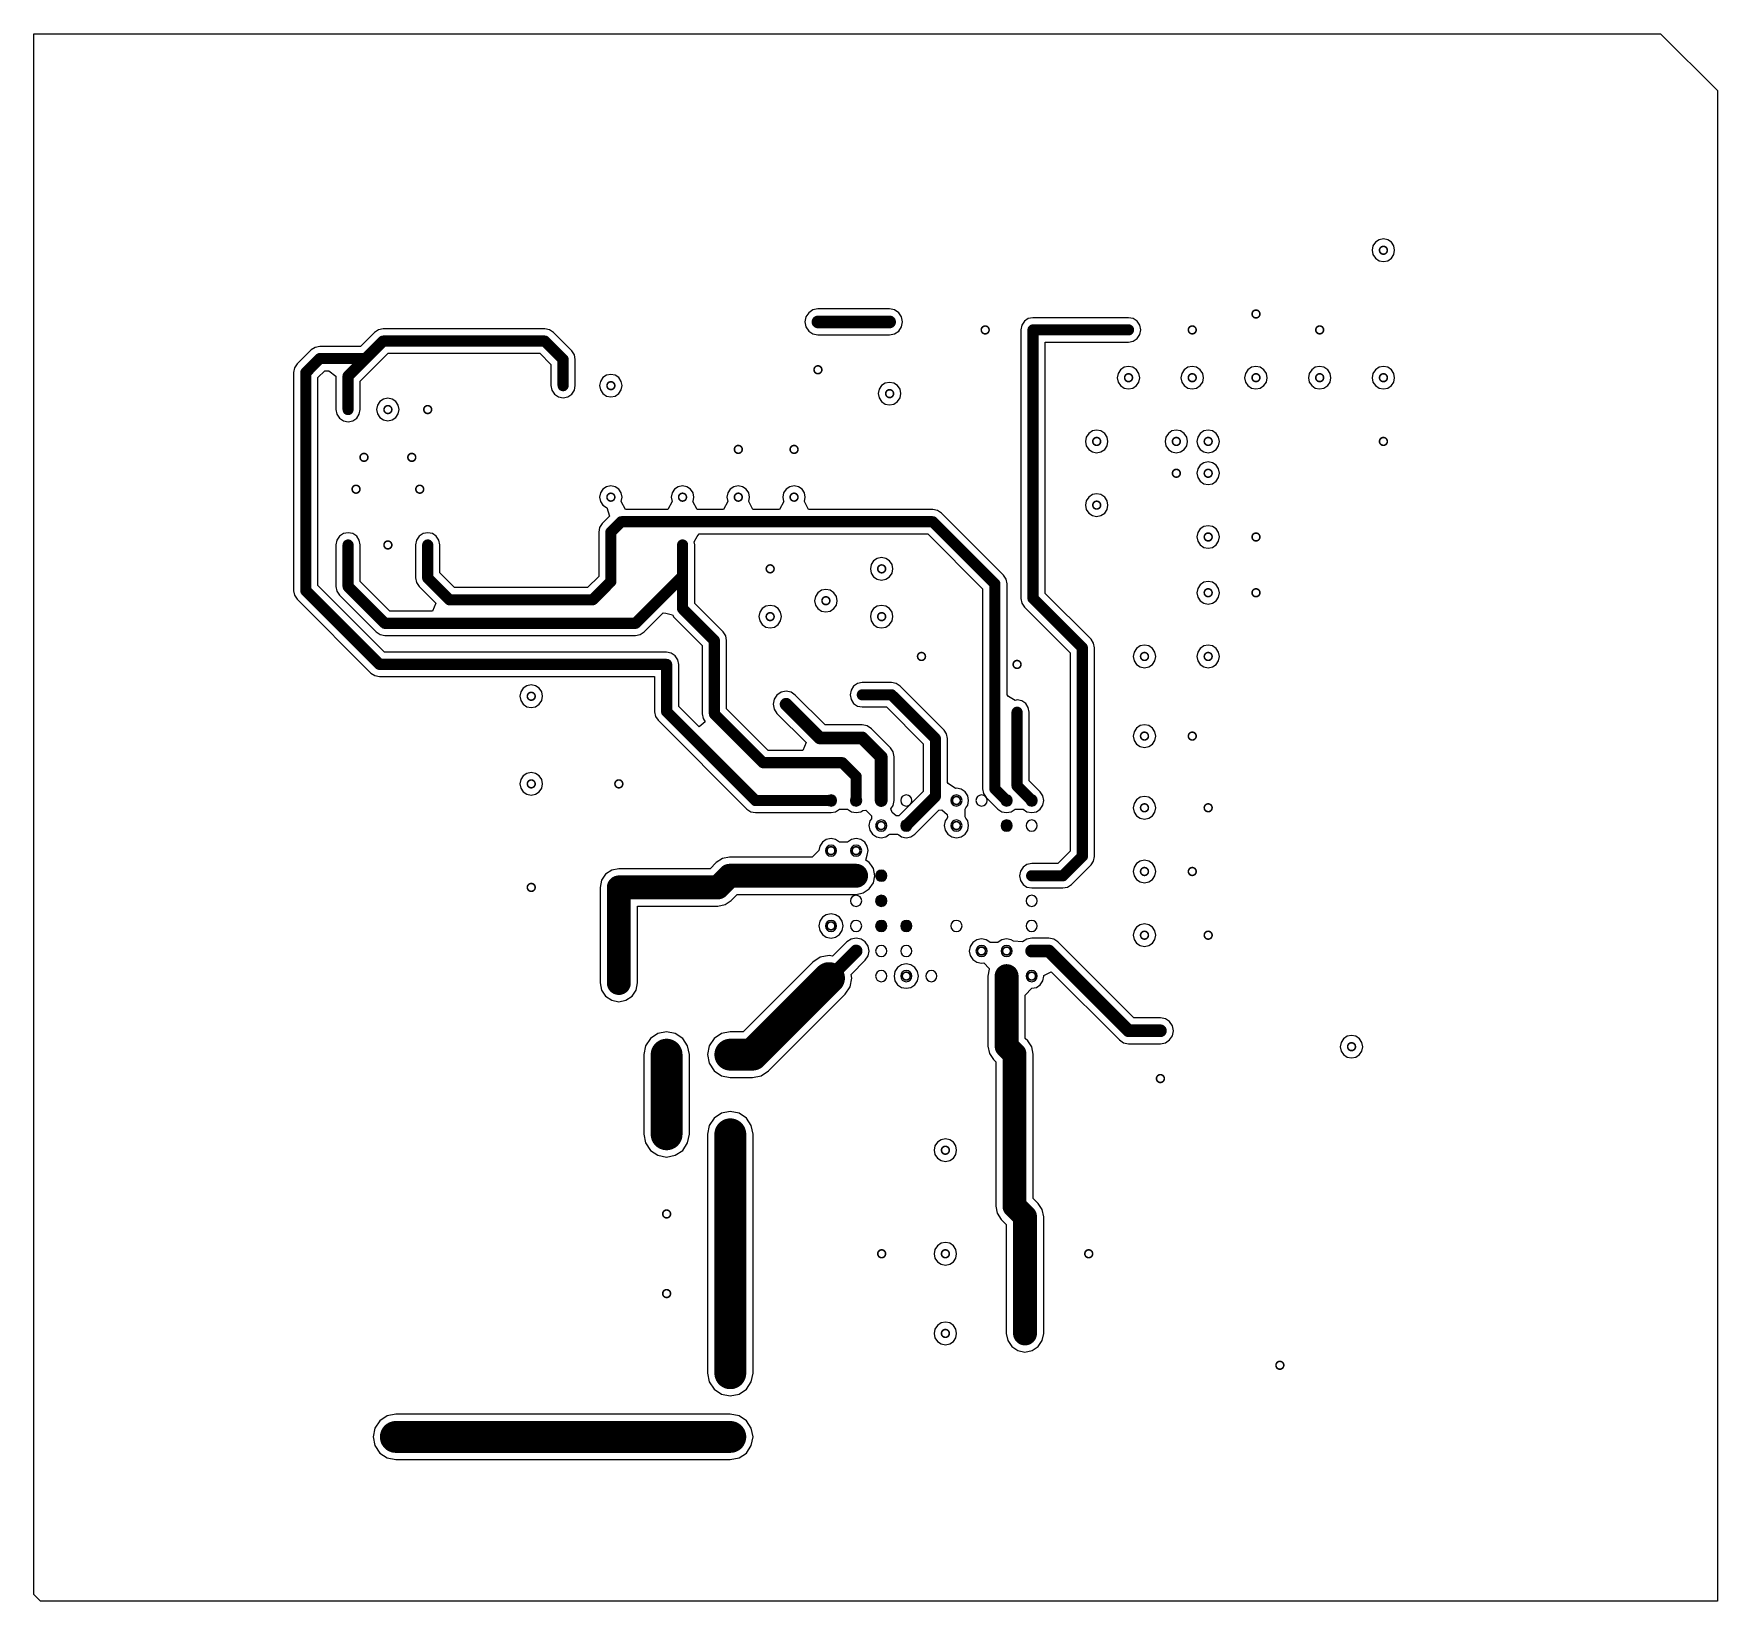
# Model space of a CAD drawing. Header units: inches. Extents: x 34.9 to 61.7, y 10.8 to 35.8.
import ezdxf

# ---------------------------------------------------------------- set-up
doc = ezdxf.new("R2010")
doc.units = ezdxf.units.IN
doc.header["$MEASUREMENT"] = 0
doc.layers.add('metal3', color=40, linetype='Continuous')

msp = doc.modelspace()

# ---------------------------------------------------------------- linework, layer by layer
at = {"layer": 'metal3'}
for p, q in [((34.899, 10.882), (34.899, 35.771)), ((34.899, 35.771), (60.84, 35.771)), ((60.84, 35.771), (61.748, 34.864)), ((61.748, 34.864), (61.748, 10.773)), ((56.422, 32.497), (56.353, 32.484)), ((56.491, 32.484), (56.422, 32.497)), ((56.256, 32.386), (56.242, 32.317)), ((56.242, 32.317), (56.256, 32.248)), ((56.295, 32.445), (56.256, 32.386)), ((56.256, 32.248), (56.295, 32.19)), ((56.353, 32.484), (56.295, 32.445)), ((56.55, 32.445), (56.491, 32.484)), ((56.589, 32.386), (56.55, 32.445)), ((56.55, 32.19), (56.589, 32.248)), ((56.602, 32.317), (56.589, 32.386)), ((56.589, 32.248), (56.602, 32.317)), ((56.295, 32.19), (56.353, 32.151)), ((56.353, 32.151), (56.422, 32.137)), ((56.422, 32.137), (56.491, 32.151)), ((56.491, 32.151), (56.55, 32.19)), ((47.214, 31.254), (47.198, 31.174)), ((47.198, 31.174), (47.214, 31.095)), ((47.259, 31.321), (47.214, 31.254)), ((47.326, 31.366), (47.259, 31.321)), ((47.405, 31.381), (47.326, 31.366)), ((48.548, 31.381), (47.405, 31.381)), ((48.628, 31.366), (48.548, 31.381)), ((48.695, 31.321), (48.628, 31.366)), ((48.74, 31.254), (48.695, 31.321)), ((48.755, 31.174), (48.74, 31.254)), ((48.74, 31.095), (48.755, 31.174)), ((50.697, 31.185), (50.655, 31.122)), ((50.76, 31.227), (50.697, 31.185)), ((50.834, 31.242), (50.76, 31.227)), ((52.358, 31.242), (50.834, 31.242)), ((52.433, 31.227), (52.358, 31.242)), ((52.496, 31.185), (52.433, 31.227)), ((52.538, 31.122), (52.496, 31.185)), ((40.333, 31.006), (40.111, 30.784)), ((40.396, 31.049), (40.333, 31.006)), ((40.47, 31.063), (40.396, 31.049)), ((43.049, 31.063), (40.47, 31.063)), ((43.124, 31.049), (43.049, 31.063)), ((43.187, 31.006), (43.124, 31.049)), ((43.479, 30.715), (43.187, 31.006)), ((47.214, 31.095), (47.259, 31.028)), ((47.259, 31.028), (47.326, 30.983)), ((47.326, 30.983), (47.405, 30.967)), ((47.405, 30.967), (48.548, 30.967)), ((48.548, 30.967), (48.628, 30.983)), ((48.628, 30.983), (48.695, 31.028)), ((48.695, 31.028), (48.74, 31.095)), ((50.655, 31.122), (50.64, 31.047)), ((50.64, 31.047), (50.64, 26.766)), ((52.433, 30.868), (52.496, 30.91)), ((52.496, 30.91), (52.538, 30.973)), ((52.553, 31.047), (52.538, 31.122)), ((52.538, 30.973), (52.553, 31.047)), ((39.325, 30.727), (39.101, 30.504)), ((39.388, 30.769), (39.325, 30.727)), ((39.462, 30.784), (39.388, 30.769)), ((40.111, 30.784), (39.462, 30.784)), ((40.107, 30.23), (40.551, 30.675)), ((40.551, 30.675), (42.969, 30.675)), ((42.969, 30.675), (43.147, 30.497)), ((43.521, 30.652), (43.479, 30.715)), ((43.536, 30.577), (43.521, 30.652)), ((51.029, 26.846), (51.029, 30.853)), ((51.029, 30.853), (52.358, 30.853)), ((52.358, 30.853), (52.433, 30.868)), ((39.059, 30.441), (39.044, 30.366)), ((39.044, 30.366), (39.044, 26.889)), ((39.101, 30.504), (39.059, 30.441)), ((39.433, 30.286), (39.543, 30.396)), ((39.543, 30.396), (39.605, 30.396)), ((39.605, 30.396), (39.718, 30.311)), ((43.147, 30.497), (43.147, 30.158)), ((43.536, 30.158), (43.536, 30.577)), ((52.192, 30.354), (52.178, 30.285)), ((52.231, 30.413), (52.192, 30.354)), ((52.289, 30.452), (52.231, 30.413)), ((52.358, 30.465), (52.289, 30.452)), ((52.427, 30.452), (52.358, 30.465)), ((52.486, 30.413), (52.427, 30.452)), ((52.525, 30.354), (52.486, 30.413)), ((52.538, 30.285), (52.525, 30.354)), ((53.208, 30.354), (53.194, 30.285)), ((53.247, 30.413), (53.208, 30.354)), ((53.305, 30.452), (53.247, 30.413)), ((53.374, 30.465), (53.305, 30.452)), ((53.443, 30.452), (53.374, 30.465)), ((53.502, 30.413), (53.443, 30.452)), ((53.541, 30.354), (53.502, 30.413)), ((53.554, 30.285), (53.541, 30.354)), ((54.224, 30.354), (54.21, 30.285)), ((54.263, 30.413), (54.224, 30.354)), ((54.321, 30.452), (54.263, 30.413)), ((54.39, 30.465), (54.321, 30.452)), ((54.459, 30.452), (54.39, 30.465)), ((54.518, 30.413), (54.459, 30.452)), ((54.557, 30.354), (54.518, 30.413)), ((54.57, 30.285), (54.557, 30.354)), ((55.24, 30.354), (55.226, 30.285)), ((55.279, 30.413), (55.24, 30.354)), ((55.337, 30.452), (55.279, 30.413)), ((55.406, 30.465), (55.337, 30.452)), ((55.475, 30.452), (55.406, 30.465)), ((55.534, 30.413), (55.475, 30.452)), ((55.573, 30.354), (55.534, 30.413)), ((55.586, 30.285), (55.573, 30.354)), ((56.256, 30.354), (56.242, 30.285)), ((56.295, 30.413), (56.256, 30.354)), ((56.353, 30.452), (56.295, 30.413)), ((56.422, 30.465), (56.353, 30.452)), ((56.491, 30.452), (56.422, 30.465)), ((56.55, 30.413), (56.491, 30.452)), ((56.589, 30.354), (56.55, 30.413)), ((56.602, 30.285), (56.589, 30.354)), ((39.433, 26.97), (39.433, 30.286)), ((39.718, 30.311), (39.718, 29.777)), ((40.107, 29.777), (40.107, 30.23)), ((43.147, 30.158), (43.162, 30.084)), ((43.162, 30.084), (43.204, 30.021)), ((43.479, 30.021), (43.521, 30.084)), ((43.521, 30.084), (43.536, 30.158)), ((43.937, 30.227), (43.923, 30.158)), ((43.923, 30.158), (43.937, 30.089)), ((43.976, 30.286), (43.937, 30.227)), ((43.937, 30.089), (43.976, 30.031)), ((44.034, 30.325), (43.976, 30.286)), ((44.103, 30.338), (44.034, 30.325)), ((44.172, 30.325), (44.103, 30.338)), ((44.231, 30.286), (44.172, 30.325)), ((44.27, 30.227), (44.231, 30.286)), ((44.231, 30.031), (44.27, 30.089)), ((44.283, 30.158), (44.27, 30.227)), ((44.27, 30.089), (44.283, 30.158)), ((48.382, 30.1), (48.368, 30.031)), ((48.421, 30.159), (48.382, 30.1)), ((48.479, 30.198), (48.421, 30.159)), ((48.548, 30.211), (48.479, 30.198)), ((48.617, 30.198), (48.548, 30.211)), ((48.676, 30.159), (48.617, 30.198)), ((48.715, 30.1), (48.676, 30.159)), ((48.728, 30.031), (48.715, 30.1)), ((52.178, 30.285), (52.192, 30.216)), ((52.192, 30.216), (52.231, 30.158)), ((52.231, 30.158), (52.289, 30.119)), ((52.289, 30.119), (52.358, 30.105)), ((52.358, 30.105), (52.427, 30.119)), ((52.427, 30.119), (52.486, 30.158)), ((52.486, 30.158), (52.525, 30.216)), ((52.525, 30.216), (52.538, 30.285)), ((53.194, 30.285), (53.208, 30.216)), ((53.208, 30.216), (53.247, 30.158)), ((53.247, 30.158), (53.305, 30.119)), ((53.305, 30.119), (53.374, 30.105)), ((53.374, 30.105), (53.443, 30.119)), ((53.443, 30.119), (53.502, 30.158)), ((53.502, 30.158), (53.541, 30.216)), ((53.541, 30.216), (53.554, 30.285)), ((54.21, 30.285), (54.224, 30.216)), ((54.224, 30.216), (54.263, 30.158)), ((54.263, 30.158), (54.321, 30.119)), ((54.321, 30.119), (54.39, 30.105)), ((54.39, 30.105), (54.459, 30.119)), ((54.459, 30.119), (54.518, 30.158)), ((54.518, 30.158), (54.557, 30.216)), ((54.557, 30.216), (54.57, 30.285)), ((55.226, 30.285), (55.24, 30.216)), ((55.24, 30.216), (55.279, 30.158)), ((55.279, 30.158), (55.337, 30.119)), ((55.337, 30.119), (55.406, 30.105)), ((55.406, 30.105), (55.475, 30.119)), ((55.475, 30.119), (55.534, 30.158)), ((55.534, 30.158), (55.573, 30.216)), ((55.573, 30.216), (55.586, 30.285)), ((56.242, 30.285), (56.256, 30.216)), ((56.256, 30.216), (56.295, 30.158)), ((56.295, 30.158), (56.353, 30.119)), ((56.353, 30.119), (56.422, 30.105)), ((56.422, 30.105), (56.491, 30.119)), ((56.491, 30.119), (56.55, 30.158)), ((56.55, 30.158), (56.589, 30.216)), ((56.589, 30.216), (56.602, 30.285)), ((40.381, 29.846), (40.367, 29.777)), ((40.42, 29.905), (40.381, 29.846)), ((40.478, 29.944), (40.42, 29.905)), ((40.547, 29.957), (40.478, 29.944)), ((40.616, 29.944), (40.547, 29.957)), ((40.675, 29.905), (40.616, 29.944)), ((40.714, 29.846), (40.675, 29.905)), ((40.727, 29.777), (40.714, 29.846)), ((43.204, 30.021), (43.267, 29.979)), ((43.267, 29.979), (43.341, 29.964)), ((43.341, 29.964), (43.416, 29.979)), ((43.416, 29.979), (43.479, 30.021)), ((43.976, 30.031), (44.034, 29.992)), ((44.034, 29.992), (44.103, 29.978)), ((44.103, 29.978), (44.172, 29.992)), ((44.172, 29.992), (44.231, 30.031)), ((48.368, 30.031), (48.382, 29.962)), ((48.382, 29.962), (48.421, 29.904)), ((48.421, 29.904), (48.479, 29.865)), ((48.479, 29.865), (48.548, 29.851)), ((48.548, 29.851), (48.617, 29.865)), ((48.617, 29.865), (48.676, 29.904)), ((48.676, 29.904), (48.715, 29.962)), ((48.715, 29.962), (48.728, 30.031)), ((39.718, 29.777), (39.733, 29.703)), ((39.733, 29.703), (39.775, 29.64)), ((39.775, 29.64), (39.838, 29.598)), ((39.838, 29.598), (39.912, 29.583)), ((39.912, 29.583), (39.987, 29.598)), ((39.987, 29.598), (40.05, 29.64)), ((40.05, 29.64), (40.092, 29.703)), ((40.092, 29.703), (40.107, 29.777)), ((40.367, 29.777), (40.381, 29.708)), ((40.381, 29.708), (40.42, 29.65)), ((40.42, 29.65), (40.478, 29.611)), ((40.478, 29.611), (40.547, 29.597)), ((40.547, 29.597), (40.616, 29.611)), ((40.616, 29.611), (40.675, 29.65)), ((40.675, 29.65), (40.714, 29.708)), ((40.714, 29.708), (40.727, 29.777)), ((51.684, 29.338), (51.67, 29.269)), ((51.67, 29.269), (51.684, 29.2)), ((51.723, 29.397), (51.684, 29.338)), ((51.781, 29.436), (51.723, 29.397)), ((51.85, 29.449), (51.781, 29.436)), ((51.919, 29.436), (51.85, 29.449)), ((51.978, 29.397), (51.919, 29.436)), ((52.017, 29.338), (51.978, 29.397)), ((52.03, 29.269), (52.017, 29.338)), ((52.017, 29.2), (52.03, 29.269)), ((52.954, 29.338), (52.94, 29.269)), ((52.94, 29.269), (52.954, 29.2)), ((52.993, 29.397), (52.954, 29.338)), ((53.051, 29.436), (52.993, 29.397)), ((53.12, 29.449), (53.051, 29.436)), ((53.189, 29.436), (53.12, 29.449)), ((53.248, 29.397), (53.189, 29.436)), ((53.287, 29.338), (53.248, 29.397)), ((53.3, 29.269), (53.287, 29.338)), ((53.287, 29.2), (53.3, 29.269)), ((53.462, 29.338), (53.448, 29.269)), ((53.448, 29.269), (53.462, 29.2)), ((53.501, 29.397), (53.462, 29.338)), ((53.559, 29.436), (53.501, 29.397)), ((53.628, 29.449), (53.559, 29.436)), ((53.697, 29.436), (53.628, 29.449)), ((53.756, 29.397), (53.697, 29.436)), ((53.795, 29.338), (53.756, 29.397)), ((53.808, 29.269), (53.795, 29.338)), ((53.795, 29.2), (53.808, 29.269)), ((51.684, 29.2), (51.723, 29.142)), ((51.723, 29.142), (51.781, 29.103)), ((51.781, 29.103), (51.85, 29.089)), ((51.85, 29.089), (51.919, 29.103)), ((51.919, 29.103), (51.978, 29.142)), ((51.978, 29.142), (52.017, 29.2)), ((52.954, 29.2), (52.993, 29.142)), ((52.993, 29.142), (53.051, 29.103)), ((53.051, 29.103), (53.12, 29.089)), ((53.12, 29.089), (53.189, 29.103)), ((53.189, 29.103), (53.248, 29.142)), ((53.248, 29.142), (53.287, 29.2)), ((53.462, 29.2), (53.501, 29.142)), ((53.501, 29.142), (53.559, 29.103)), ((53.559, 29.103), (53.628, 29.089)), ((53.628, 29.089), (53.697, 29.103)), ((53.697, 29.103), (53.756, 29.142)), ((53.756, 29.142), (53.795, 29.2)), ((53.462, 28.83), (53.448, 28.761)), ((53.448, 28.761), (53.462, 28.692)), ((53.501, 28.889), (53.462, 28.83)), ((53.559, 28.928), (53.501, 28.889)), ((53.628, 28.941), (53.559, 28.928)), ((53.697, 28.928), (53.628, 28.941)), ((53.756, 28.889), (53.697, 28.928)), ((53.795, 28.83), (53.756, 28.889)), ((53.808, 28.761), (53.795, 28.83)), ((53.795, 28.692), (53.808, 28.761)), ((43.976, 28.508), (43.937, 28.449)), ((44.034, 28.547), (43.976, 28.508)), ((44.103, 28.56), (44.034, 28.547)), ((44.172, 28.547), (44.103, 28.56)), ((44.231, 28.508), (44.172, 28.547)), ((44.27, 28.449), (44.231, 28.508)), ((45.119, 28.508), (45.08, 28.449)), ((45.177, 28.547), (45.119, 28.508)), ((45.246, 28.56), (45.177, 28.547)), ((45.315, 28.547), (45.246, 28.56)), ((45.374, 28.508), (45.315, 28.547)), ((45.413, 28.449), (45.374, 28.508)), ((46.008, 28.508), (45.969, 28.449)), ((46.066, 28.547), (46.008, 28.508)), ((46.135, 28.56), (46.066, 28.547)), ((46.204, 28.547), (46.135, 28.56)), ((46.263, 28.508), (46.204, 28.547)), ((46.302, 28.449), (46.263, 28.508)), ((46.897, 28.508), (46.858, 28.449)), ((46.955, 28.547), (46.897, 28.508)), ((47.024, 28.56), (46.955, 28.547)), ((47.093, 28.547), (47.024, 28.56)), ((47.152, 28.508), (47.093, 28.547)), ((47.191, 28.449), (47.152, 28.508)), ((53.462, 28.692), (53.501, 28.634)), ((53.501, 28.634), (53.559, 28.595)), ((53.559, 28.595), (53.628, 28.581)), ((53.628, 28.581), (53.697, 28.595)), ((53.697, 28.595), (53.756, 28.634)), ((53.756, 28.634), (53.795, 28.692)), ((43.937, 28.449), (43.923, 28.38)), ((43.923, 28.38), (43.937, 28.311)), ((43.937, 28.311), (43.976, 28.253)), ((43.976, 28.253), (44.034, 28.214)), ((44.034, 28.214), (44.04, 28.213)), ((44.04, 28.213), (44.083, 28.077)), ((44.268, 28.309), (44.27, 28.311)), ((44.336, 28.183), (44.268, 28.309)), ((44.283, 28.38), (44.27, 28.449)), ((44.27, 28.311), (44.283, 28.38)), ((45.081, 28.31), (45.013, 28.183)), ((45.08, 28.449), (45.066, 28.38)), ((45.066, 28.38), (45.08, 28.311)), ((45.08, 28.311), (45.081, 28.31)), ((45.412, 28.31), (45.413, 28.311)), ((45.479, 28.183), (45.412, 28.31)), ((45.426, 28.38), (45.413, 28.449)), ((45.413, 28.311), (45.426, 28.38)), ((45.97, 28.31), (45.902, 28.183)), ((45.969, 28.449), (45.955, 28.38)), ((45.955, 28.38), (45.969, 28.311)), ((45.969, 28.311), (45.97, 28.31)), ((46.301, 28.31), (46.302, 28.311)), ((46.368, 28.183), (46.301, 28.31)), ((46.315, 28.38), (46.302, 28.449)), ((46.302, 28.311), (46.315, 28.38)), ((46.859, 28.31), (46.791, 28.183)), ((46.858, 28.449), (46.844, 28.38)), ((46.844, 28.38), (46.858, 28.311)), ((46.858, 28.311), (46.859, 28.31)), ((47.19, 28.31), (47.191, 28.311)), ((47.257, 28.183), (47.19, 28.31)), ((47.204, 28.38), (47.191, 28.449)), ((47.191, 28.311), (47.204, 28.38)), ((51.684, 28.322), (51.67, 28.253)), ((51.67, 28.253), (51.684, 28.184)), ((51.723, 28.381), (51.684, 28.322)), ((51.781, 28.42), (51.723, 28.381)), ((51.85, 28.433), (51.781, 28.42)), ((51.919, 28.42), (51.85, 28.433)), ((51.978, 28.381), (51.919, 28.42)), ((52.017, 28.322), (51.978, 28.381)), ((52.03, 28.253), (52.017, 28.322)), ((52.017, 28.184), (52.03, 28.253)), ((43.966, 27.96), (43.924, 27.897)), ((44.083, 28.077), (43.966, 27.96)), ((45.013, 28.183), (44.336, 28.183)), ((45.902, 28.183), (45.479, 28.183)), ((46.791, 28.183), (46.368, 28.183)), ((49.237, 28.183), (47.257, 28.183)), ((49.311, 28.168), (49.237, 28.183)), ((49.374, 28.126), (49.311, 28.168)), ((50.364, 27.136), (49.374, 28.126)), ((51.684, 28.184), (51.723, 28.126)), ((51.723, 28.126), (51.781, 28.087)), ((51.781, 28.087), (51.85, 28.073)), ((51.85, 28.073), (51.919, 28.087)), ((51.919, 28.087), (51.978, 28.126)), ((51.978, 28.126), (52.017, 28.184)), ((53.628, 27.925), (53.559, 27.912)), ((53.697, 27.912), (53.628, 27.925)), ((39.733, 27.693), (39.718, 27.618)), ((39.775, 27.756), (39.733, 27.693)), ((39.838, 27.798), (39.775, 27.756)), ((39.912, 27.813), (39.838, 27.798)), ((39.987, 27.798), (39.912, 27.813)), ((40.05, 27.756), (39.987, 27.798)), ((40.092, 27.693), (40.05, 27.756)), ((40.107, 27.618), (40.092, 27.693)), ((41.003, 27.693), (40.988, 27.618)), ((41.045, 27.756), (41.003, 27.693)), ((41.108, 27.798), (41.045, 27.756)), ((41.182, 27.813), (41.108, 27.798)), ((41.257, 27.798), (41.182, 27.813)), ((41.32, 27.756), (41.257, 27.798)), ((41.362, 27.693), (41.32, 27.756)), ((41.377, 27.618), (41.362, 27.693)), ((43.924, 27.897), (43.909, 27.822)), ((43.909, 27.822), (43.909, 27.114)), ((45.431, 27.667), (45.478, 27.755)), ((45.441, 27.618), (45.431, 27.667)), ((45.478, 27.755), (45.511, 27.794)), ((45.511, 27.794), (49.156, 27.794)), ((49.156, 27.794), (50.032, 26.918)), ((53.462, 27.814), (53.448, 27.745)), ((53.448, 27.745), (53.462, 27.676)), ((53.501, 27.873), (53.462, 27.814)), ((53.462, 27.676), (53.501, 27.618)), ((53.559, 27.912), (53.501, 27.873)), ((53.756, 27.873), (53.697, 27.912)), ((53.795, 27.814), (53.756, 27.873)), ((53.756, 27.618), (53.795, 27.676)), ((53.808, 27.745), (53.795, 27.814)), ((53.795, 27.676), (53.808, 27.745)), ((39.718, 27.618), (39.718, 26.955)), ((40.107, 27.035), (40.107, 27.618)), ((40.988, 27.618), (40.988, 27.091)), ((41.377, 27.172), (41.377, 27.618)), ((45.441, 26.683), (45.441, 27.618)), ((48.352, 27.404), (48.294, 27.365)), ((48.421, 27.417), (48.352, 27.404)), ((48.49, 27.404), (48.421, 27.417)), ((48.549, 27.365), (48.49, 27.404)), ((53.501, 27.618), (53.559, 27.579)), ((53.559, 27.579), (53.628, 27.565)), ((53.628, 27.565), (53.697, 27.579)), ((53.697, 27.579), (53.756, 27.618)), ((41.61, 26.938), (41.377, 27.172)), ((48.255, 27.306), (48.241, 27.237)), ((48.241, 27.237), (48.255, 27.168)), ((48.294, 27.365), (48.255, 27.306)), ((48.255, 27.168), (48.294, 27.11)), ((48.588, 27.306), (48.549, 27.365)), ((48.549, 27.11), (48.588, 27.168)), ((48.601, 27.237), (48.588, 27.306)), ((48.588, 27.168), (48.601, 27.237)), ((50.406, 27.073), (50.364, 27.136)), ((39.044, 26.889), (39.059, 26.815)), ((40.495, 25.908), (39.433, 26.97)), ((39.718, 26.955), (39.733, 26.88)), ((39.733, 26.88), (39.775, 26.817)), ((40.58, 26.562), (40.107, 27.035)), ((40.988, 27.091), (41.003, 27.017)), ((41.003, 27.017), (41.045, 26.954)), ((41.045, 26.954), (41.31, 26.689)), ((43.733, 26.938), (41.61, 26.938)), ((43.909, 27.114), (43.733, 26.938)), ((47.405, 26.857), (47.366, 26.798)), ((47.463, 26.896), (47.405, 26.857)), ((47.532, 26.909), (47.463, 26.896)), ((47.601, 26.896), (47.532, 26.909)), ((47.66, 26.857), (47.601, 26.896)), ((47.699, 26.798), (47.66, 26.857)), ((48.294, 27.11), (48.352, 27.071)), ((48.352, 27.071), (48.421, 27.057)), ((48.421, 27.057), (48.49, 27.071)), ((48.49, 27.071), (48.549, 27.11)), ((50.032, 26.918), (50.032, 23.73)), ((50.421, 26.999), (50.406, 27.073)), ((50.421, 25.227), (50.421, 26.999)), ((53.462, 26.925), (53.448, 26.856)), ((53.448, 26.856), (53.462, 26.787)), ((53.501, 26.984), (53.462, 26.925)), ((53.559, 27.023), (53.501, 26.984)), ((53.628, 27.036), (53.559, 27.023)), ((53.697, 27.023), (53.628, 27.036)), ((53.756, 26.984), (53.697, 27.023)), ((53.795, 26.925), (53.756, 26.984)), ((53.808, 26.856), (53.795, 26.925)), ((53.795, 26.787), (53.808, 26.856)), ((39.059, 26.815), (39.101, 26.752)), ((39.101, 26.752), (40.277, 25.576)), ((39.775, 26.817), (40.362, 26.23)), ((41.31, 26.689), (41.257, 26.562)), ((45.892, 26.232), (45.441, 26.683)), ((46.516, 26.603), (46.477, 26.544)), ((46.574, 26.642), (46.516, 26.603)), ((46.643, 26.655), (46.574, 26.642)), ((46.712, 26.642), (46.643, 26.655)), ((46.771, 26.603), (46.712, 26.642)), ((46.81, 26.544), (46.771, 26.603)), ((47.366, 26.798), (47.352, 26.729)), ((47.352, 26.729), (47.366, 26.66)), ((47.366, 26.66), (47.405, 26.602)), ((47.405, 26.602), (47.463, 26.563)), ((47.601, 26.563), (47.66, 26.602)), ((47.66, 26.602), (47.699, 26.66)), ((47.712, 26.729), (47.699, 26.798)), ((47.699, 26.66), (47.712, 26.729)), ((48.294, 26.603), (48.255, 26.544)), ((48.352, 26.642), (48.294, 26.603)), ((48.421, 26.655), (48.352, 26.642)), ((48.49, 26.642), (48.421, 26.655)), ((48.549, 26.603), (48.49, 26.642)), ((48.588, 26.544), (48.549, 26.603)), ((50.64, 26.766), (50.655, 26.691)), ((50.655, 26.691), (50.697, 26.628)), ((50.697, 26.628), (51.428, 25.897)), ((51.76, 26.115), (51.029, 26.846)), ((53.462, 26.787), (53.501, 26.729)), ((53.501, 26.729), (53.559, 26.69)), ((53.559, 26.69), (53.628, 26.676)), ((53.628, 26.676), (53.697, 26.69)), ((53.697, 26.69), (53.756, 26.729)), ((53.756, 26.729), (53.795, 26.787)), ((41.257, 26.562), (40.58, 26.562)), ((44.633, 26.23), (44.936, 26.533)), ((44.936, 26.533), (44.98, 26.531)), ((44.98, 26.531), (45.084, 26.502)), ((45.084, 26.502), (45.109, 26.465)), ((45.109, 26.465), (45.56, 26.014)), ((46.477, 26.544), (46.463, 26.475)), ((46.463, 26.475), (46.477, 26.406)), ((46.477, 26.406), (46.516, 26.348)), ((46.516, 26.348), (46.574, 26.309)), ((46.712, 26.309), (46.771, 26.348)), ((46.771, 26.348), (46.81, 26.406)), ((46.823, 26.475), (46.81, 26.544)), ((46.81, 26.406), (46.823, 26.475)), ((47.463, 26.563), (47.532, 26.549)), ((47.532, 26.549), (47.601, 26.563)), ((48.255, 26.544), (48.241, 26.475)), ((48.241, 26.475), (48.255, 26.406)), ((48.255, 26.406), (48.294, 26.348)), ((48.294, 26.348), (48.352, 26.309)), ((48.49, 26.309), (48.549, 26.348)), ((48.549, 26.348), (48.588, 26.406)), ((48.601, 26.475), (48.588, 26.544)), ((48.588, 26.406), (48.601, 26.475)), ((40.362, 26.23), (40.425, 26.188)), ((40.425, 26.188), (40.499, 26.173)), ((40.499, 26.173), (44.496, 26.173)), ((44.496, 26.173), (44.57, 26.188)), ((44.57, 26.188), (44.633, 26.23)), ((45.934, 26.169), (45.892, 26.232)), ((45.949, 26.094), (45.934, 26.169)), ((45.949, 25.003), (45.949, 26.094)), ((46.574, 26.309), (46.643, 26.295)), ((46.643, 26.295), (46.712, 26.309)), ((48.352, 26.309), (48.421, 26.295)), ((48.421, 26.295), (48.49, 26.309)), ((51.802, 26.052), (51.76, 26.115)), ((51.817, 25.978), (51.802, 26.052)), ((44.992, 25.908), (40.495, 25.908)), ((45.067, 25.893), (44.992, 25.908)), ((45.13, 25.851), (45.067, 25.893)), ((45.172, 25.788), (45.13, 25.851)), ((45.187, 25.713), (45.172, 25.788)), ((45.56, 26.014), (45.56, 24.923)), ((51.428, 25.897), (51.428, 22.733)), ((51.817, 22.652), (51.817, 25.978)), ((52.446, 25.909), (52.432, 25.84)), ((52.432, 25.84), (52.446, 25.771)), ((52.485, 25.968), (52.446, 25.909)), ((52.543, 26.007), (52.485, 25.968)), ((52.612, 26.02), (52.543, 26.007)), ((52.681, 26.007), (52.612, 26.02)), ((52.74, 25.968), (52.681, 26.007)), ((52.779, 25.909), (52.74, 25.968)), ((52.792, 25.84), (52.779, 25.909)), ((52.779, 25.771), (52.792, 25.84)), ((53.462, 25.909), (53.448, 25.84)), ((53.448, 25.84), (53.462, 25.771)), ((53.501, 25.968), (53.462, 25.909)), ((53.559, 26.007), (53.501, 25.968)), ((53.628, 26.02), (53.559, 26.007)), ((53.697, 26.007), (53.628, 26.02)), ((53.756, 25.968), (53.697, 26.007)), ((53.795, 25.909), (53.756, 25.968)), ((53.808, 25.84), (53.795, 25.909)), ((53.795, 25.771), (53.808, 25.84)), ((40.277, 25.576), (40.34, 25.534)), ((40.34, 25.534), (40.415, 25.519)), ((40.415, 25.519), (44.798, 25.519)), ((44.798, 25.519), (44.798, 24.959)), ((45.187, 25.04), (45.187, 25.713)), ((52.446, 25.771), (52.485, 25.713)), ((52.485, 25.713), (52.543, 25.674)), ((52.543, 25.674), (52.612, 25.66)), ((52.612, 25.66), (52.681, 25.674)), ((52.681, 25.674), (52.74, 25.713)), ((52.74, 25.713), (52.779, 25.771)), ((53.462, 25.771), (53.501, 25.713)), ((53.501, 25.713), (53.559, 25.674)), ((53.559, 25.674), (53.628, 25.66)), ((53.628, 25.66), (53.697, 25.674)), ((53.697, 25.674), (53.756, 25.713)), ((53.756, 25.713), (53.795, 25.771)), ((42.667, 25.274), (42.653, 25.205)), ((42.706, 25.333), (42.667, 25.274)), ((42.764, 25.372), (42.706, 25.333)), ((42.833, 25.385), (42.764, 25.372)), ((42.902, 25.372), (42.833, 25.385)), ((42.961, 25.333), (42.902, 25.372)), ((43, 25.274), (42.961, 25.333)), ((43.013, 25.205), (43, 25.274)), ((46.818, 25.27), (46.751, 25.225)), ((46.897, 25.285), (46.818, 25.27)), ((46.977, 25.27), (46.897, 25.285)), ((47.044, 25.225), (46.977, 25.27)), ((47.933, 25.303), (47.918, 25.228)), ((47.975, 25.366), (47.933, 25.303)), ((48.038, 25.408), (47.975, 25.366)), ((48.112, 25.423), (48.038, 25.408)), ((48.58, 25.423), (48.112, 25.423)), ((48.654, 25.408), (48.58, 25.423)), ((48.717, 25.366), (48.654, 25.408)), ((49.416, 24.667), (48.717, 25.366)), ((42.653, 25.205), (42.667, 25.136)), ((42.667, 25.136), (42.706, 25.078)), ((42.706, 25.078), (42.764, 25.039)), ((42.764, 25.039), (42.833, 25.025)), ((42.833, 25.025), (42.902, 25.039)), ((42.902, 25.039), (42.961, 25.078)), ((42.961, 25.078), (43, 25.136)), ((43, 25.136), (43.013, 25.205)), ((45.511, 24.716), (45.187, 25.04)), ((46.612, 24.34), (45.949, 25.003)), ((46.706, 25.158), (46.69, 25.078)), ((46.69, 25.078), (46.706, 24.999)), ((46.751, 25.225), (46.706, 25.158)), ((46.706, 24.999), (46.751, 24.932)), ((47.52, 24.748), (47.044, 25.225)), ((47.918, 25.228), (47.933, 25.154)), ((47.933, 25.154), (47.975, 25.091)), ((47.975, 25.091), (48.038, 25.049)), ((48.038, 25.049), (48.112, 25.034)), ((48.112, 25.034), (48.499, 25.034)), ((48.499, 25.034), (49.085, 24.449)), ((50.443, 25.202), (50.421, 25.227)), ((50.548, 25.139), (50.443, 25.202)), ((50.58, 25.146), (50.548, 25.139)), ((50.655, 25.131), (50.58, 25.146)), ((50.718, 25.089), (50.655, 25.131)), ((50.76, 25.026), (50.718, 25.089)), ((50.775, 24.951), (50.76, 25.026)), ((44.798, 24.959), (44.813, 24.885)), ((44.813, 24.885), (44.855, 24.822)), ((44.855, 24.822), (46.271, 23.405)), ((45.609, 24.796), (45.511, 24.716)), ((45.56, 24.923), (45.575, 24.848)), ((45.575, 24.848), (45.609, 24.796)), ((46.751, 24.932), (47.216, 24.467)), ((48.111, 24.748), (47.52, 24.748)), ((48.19, 24.733), (48.111, 24.748)), ((48.257, 24.688), (48.19, 24.733)), ((50.775, 23.857), (50.775, 24.951)), ((52.543, 24.737), (52.485, 24.698)), ((52.612, 24.75), (52.543, 24.737)), ((52.681, 24.737), (52.612, 24.75)), ((52.74, 24.698), (52.681, 24.737)), ((47.216, 24.467), (47.164, 24.34)), ((48.56, 24.385), (48.257, 24.688)), ((48.257, 24.688), (48.257, 24.688)), ((49.085, 24.449), (49.085, 23.688)), ((49.458, 24.604), (49.416, 24.667)), ((49.473, 24.53), (49.458, 24.604)), ((49.473, 23.829), (49.473, 24.53)), ((52.446, 24.639), (52.432, 24.57)), ((52.432, 24.57), (52.446, 24.501)), ((52.485, 24.698), (52.446, 24.639)), ((52.446, 24.501), (52.485, 24.443)), ((52.485, 24.443), (52.543, 24.404)), ((52.681, 24.404), (52.74, 24.443)), ((52.779, 24.639), (52.74, 24.698)), ((52.74, 24.443), (52.779, 24.501)), ((52.792, 24.57), (52.779, 24.639)), ((52.779, 24.501), (52.792, 24.57)), ((47.164, 24.34), (46.612, 24.34)), ((48.605, 24.317), (48.56, 24.385)), ((48.621, 24.238), (48.605, 24.317)), ((48.621, 23.543), (48.621, 24.238)), ((48.621, 24.238), (48.621, 24.238)), ((52.543, 24.404), (52.612, 24.39)), ((52.612, 24.39), (52.681, 24.404)), ((42.706, 23.936), (42.667, 23.877)), ((42.764, 23.975), (42.706, 23.936)), ((42.833, 23.988), (42.764, 23.975)), ((42.902, 23.975), (42.833, 23.988)), ((42.961, 23.936), (42.902, 23.975)), ((43, 23.877), (42.961, 23.936)), ((42.667, 23.877), (42.653, 23.808)), ((42.653, 23.808), (42.667, 23.739)), ((42.667, 23.739), (42.706, 23.681)), ((42.706, 23.681), (42.764, 23.642)), ((42.764, 23.642), (42.833, 23.628)), ((42.833, 23.628), (42.902, 23.642)), ((42.902, 23.642), (42.961, 23.681)), ((42.961, 23.681), (43, 23.739)), ((43.013, 23.808), (43, 23.877)), ((43, 23.739), (43.013, 23.808)), ((49.085, 23.688), (48.695, 23.299)), ((49.483, 23.812), (49.473, 23.829)), ((49.6, 23.735), (49.483, 23.812)), ((49.614, 23.737), (49.6, 23.735)), ((49.688, 23.722), (49.614, 23.737)), ((49.751, 23.68), (49.688, 23.722)), ((49.793, 23.617), (49.751, 23.68)), ((50.032, 23.73), (50.047, 23.656)), ((50.047, 23.656), (50.089, 23.593)), ((50.951, 23.68), (50.775, 23.857)), ((50.993, 23.617), (50.951, 23.68)), ((46.271, 23.405), (46.334, 23.363)), ((46.334, 23.363), (46.409, 23.349)), ((47.614, 23.349), (47.688, 23.363)), ((47.688, 23.363), (47.732, 23.393)), ((47.732, 23.393), (47.751, 23.405)), ((47.751, 23.405), (47.876, 23.405)), ((47.876, 23.405), (47.895, 23.393)), ((47.895, 23.393), (47.939, 23.363)), ((47.939, 23.363), (48.014, 23.349)), ((48.014, 23.349), (48.088, 23.363)), ((48.088, 23.363), (48.122, 23.386)), ((48.122, 23.386), (48.17, 23.389)), ((48.17, 23.389), (48.26, 23.3)), ((48.57, 23.41), (48.605, 23.464)), ((48.587, 23.353), (48.57, 23.41)), ((48.605, 23.464), (48.621, 23.543)), ((48.951, 23.005), (49.335, 23.389)), ((49.335, 23.389), (49.382, 23.394)), ((49.382, 23.394), (49.465, 23.32)), ((49.751, 23.405), (49.764, 23.425)), ((49.751, 23.28), (49.751, 23.405)), ((49.764, 23.425), (49.793, 23.469)), ((49.808, 23.543), (49.793, 23.617)), ((49.793, 23.469), (49.808, 23.543)), ((50.089, 23.593), (50.276, 23.405)), ((50.276, 23.405), (50.339, 23.363)), ((50.339, 23.363), (50.414, 23.349)), ((50.414, 23.349), (50.488, 23.363)), ((50.488, 23.363), (50.551, 23.405)), ((50.551, 23.405), (50.676, 23.405)), ((50.676, 23.405), (50.739, 23.363)), ((50.739, 23.363), (50.814, 23.349)), ((50.814, 23.349), (50.888, 23.363)), ((50.888, 23.363), (50.951, 23.405)), ((50.951, 23.405), (50.993, 23.469)), ((51.008, 23.543), (50.993, 23.617)), ((50.993, 23.469), (51.008, 23.543)), ((52.446, 23.496), (52.432, 23.427)), ((52.432, 23.427), (52.446, 23.358)), ((52.485, 23.555), (52.446, 23.496)), ((52.446, 23.358), (52.485, 23.3)), ((52.543, 23.594), (52.485, 23.555)), ((52.612, 23.607), (52.543, 23.594)), ((52.681, 23.594), (52.612, 23.607)), ((52.74, 23.555), (52.681, 23.594)), ((52.779, 23.496), (52.74, 23.555)), ((52.74, 23.3), (52.779, 23.358)), ((52.792, 23.427), (52.779, 23.496)), ((52.779, 23.358), (52.792, 23.427)), ((46.409, 23.349), (47.614, 23.349)), ((48.234, 23.217), (48.219, 23.143)), ((48.219, 23.143), (48.234, 23.069)), ((48.257, 23.251), (48.234, 23.217)), ((48.26, 23.3), (48.257, 23.251)), ((48.652, 23.299), (48.587, 23.353)), ((48.695, 23.299), (48.652, 23.299)), ((49.434, 23.217), (49.419, 23.143)), ((49.419, 23.143), (49.434, 23.069)), ((49.464, 23.261), (49.434, 23.217)), ((49.474, 23.277), (49.464, 23.261)), ((49.465, 23.32), (49.474, 23.277)), ((49.764, 23.261), (49.751, 23.28)), ((49.793, 23.217), (49.764, 23.261)), ((49.808, 23.143), (49.793, 23.217)), ((49.793, 23.069), (49.808, 23.143)), ((52.485, 23.3), (52.543, 23.261)), ((52.543, 23.261), (52.612, 23.247)), ((52.612, 23.247), (52.681, 23.261)), ((52.681, 23.261), (52.74, 23.3)), ((47.476, 22.88), (47.434, 22.817)), ((47.539, 22.922), (47.476, 22.88)), ((47.614, 22.937), (47.539, 22.922)), ((47.688, 22.922), (47.614, 22.937)), ((47.751, 22.88), (47.688, 22.922)), ((47.876, 22.88), (47.751, 22.88)), ((47.939, 22.922), (47.876, 22.88)), ((48.014, 22.937), (47.939, 22.922)), ((48.088, 22.922), (48.014, 22.937)), ((48.151, 22.88), (48.088, 22.922)), ((48.193, 22.817), (48.151, 22.88)), ((48.234, 23.069), (48.276, 23.005)), ((48.276, 23.005), (48.339, 22.963)), ((48.339, 22.963), (48.414, 22.949)), ((48.414, 22.949), (48.488, 22.963)), ((48.488, 22.963), (48.532, 22.993)), ((48.532, 22.993), (48.551, 23.005)), ((48.551, 23.005), (48.676, 23.005)), ((48.676, 23.005), (48.695, 22.993)), ((48.695, 22.993), (48.739, 22.963)), ((48.739, 22.963), (48.814, 22.949)), ((48.814, 22.949), (48.888, 22.963)), ((48.888, 22.963), (48.951, 23.005)), ((49.434, 23.069), (49.476, 23.005)), ((49.476, 23.005), (49.539, 22.963)), ((49.539, 22.963), (49.614, 22.949)), ((49.614, 22.949), (49.688, 22.963)), ((49.688, 22.963), (49.751, 23.005)), ((49.751, 23.005), (49.793, 23.069)), ((45.785, 22.553), (45.686, 22.455)), ((45.881, 22.618), (45.785, 22.553)), ((45.995, 22.641), (45.881, 22.618)), ((47.312, 22.641), (45.995, 22.641)), ((47.419, 22.743), (47.312, 22.641)), ((47.434, 22.817), (47.419, 22.743)), ((48.168, 22.591), (48.193, 22.669)), ((48.224, 22.553), (48.168, 22.591)), ((48.208, 22.743), (48.193, 22.817)), ((48.193, 22.669), (48.208, 22.743)), ((48.241, 22.529), (48.224, 22.553)), ((51.428, 22.733), (51.233, 22.537)), ((51.76, 22.515), (51.802, 22.578)), ((51.802, 22.578), (51.817, 22.652)), ((52.543, 22.578), (52.485, 22.539)), ((52.612, 22.591), (52.543, 22.578)), ((52.681, 22.578), (52.612, 22.591)), ((52.74, 22.539), (52.681, 22.578)), ((44.02, 22.368), (43.955, 22.271)), ((44.116, 22.432), (44.02, 22.368)), ((44.23, 22.455), (44.116, 22.432)), ((45.686, 22.455), (44.23, 22.455)), ((48.257, 22.505), (48.241, 22.529)), ((48.241, 22.529), (48.241, 22.529)), ((48.289, 22.457), (48.257, 22.505)), ((48.312, 22.343), (48.289, 22.457)), ((48.289, 22.229), (48.312, 22.343)), ((50.634, 22.417), (50.619, 22.343)), ((50.619, 22.343), (50.634, 22.269)), ((50.676, 22.48), (50.634, 22.417)), ((50.739, 22.522), (50.676, 22.48)), ((50.814, 22.537), (50.739, 22.522)), ((51.233, 22.537), (50.814, 22.537)), ((51.451, 22.205), (51.76, 22.515)), ((52.446, 22.48), (52.432, 22.411)), ((52.432, 22.411), (52.446, 22.342)), ((52.485, 22.539), (52.446, 22.48)), ((52.446, 22.342), (52.485, 22.284)), ((52.779, 22.48), (52.74, 22.539)), ((52.74, 22.284), (52.779, 22.342)), ((52.792, 22.411), (52.779, 22.48)), ((52.779, 22.342), (52.792, 22.411)), ((43.955, 22.271), (43.932, 22.157)), ((43.932, 22.157), (43.932, 20.633)), ((46.02, 21.947), (46.118, 22.045)), ((46.118, 22.045), (48.014, 22.045)), ((48.014, 22.045), (48.128, 22.068)), ((48.128, 22.068), (48.224, 22.132)), ((48.224, 22.132), (48.289, 22.229)), ((50.634, 22.269), (50.676, 22.205)), ((50.676, 22.205), (50.739, 22.163)), ((50.739, 22.163), (50.814, 22.149)), ((50.814, 22.149), (51.313, 22.149)), ((51.313, 22.149), (51.387, 22.163)), ((51.387, 22.163), (51.451, 22.205)), ((52.485, 22.284), (52.543, 22.245)), ((52.543, 22.245), (52.612, 22.231)), ((52.612, 22.231), (52.681, 22.245)), ((52.681, 22.245), (52.74, 22.284)), ((44.528, 20.633), (44.528, 21.859)), ((44.528, 21.859), (45.81, 21.859)), ((45.81, 21.859), (45.924, 21.882)), ((45.924, 21.882), (46.02, 21.947)), ((47.434, 21.617), (47.419, 21.543)), ((47.419, 21.543), (47.434, 21.468)), ((47.476, 21.68), (47.434, 21.617)), ((47.539, 21.722), (47.476, 21.68)), ((47.614, 21.737), (47.539, 21.722)), ((47.688, 21.722), (47.614, 21.737)), ((47.751, 21.68), (47.688, 21.722)), ((47.793, 21.617), (47.751, 21.68)), ((47.808, 21.543), (47.793, 21.617)), ((47.793, 21.468), (47.808, 21.543)), ((52.485, 21.523), (52.446, 21.464)), ((52.543, 21.562), (52.485, 21.523)), ((52.612, 21.575), (52.543, 21.562)), ((52.681, 21.562), (52.612, 21.575)), ((52.74, 21.523), (52.681, 21.562)), ((52.779, 21.464), (52.74, 21.523)), ((47.434, 21.468), (47.476, 21.405)), ((47.476, 21.405), (47.539, 21.363)), ((47.539, 21.363), (47.614, 21.349)), ((47.614, 21.349), (47.688, 21.363)), ((47.867, 21.289), (47.64, 21.062)), ((47.688, 21.363), (47.751, 21.405)), ((47.751, 21.405), (47.793, 21.468)), ((47.935, 21.334), (47.867, 21.289)), ((48.014, 21.35), (47.935, 21.334)), ((48.093, 21.334), (48.014, 21.35)), ((48.16, 21.289), (48.093, 21.334)), ((48.205, 21.222), (48.16, 21.289)), ((48.221, 21.143), (48.205, 21.222)), ((49.834, 21.217), (49.819, 21.143)), ((49.876, 21.28), (49.834, 21.217)), ((49.939, 21.322), (49.876, 21.28)), ((50.014, 21.337), (49.939, 21.322)), ((50.088, 21.322), (50.014, 21.337)), ((50.132, 21.293), (50.088, 21.322)), ((50.151, 21.28), (50.132, 21.293)), ((50.276, 21.28), (50.151, 21.28)), ((50.295, 21.293), (50.276, 21.28)), ((50.339, 21.322), (50.295, 21.293)), ((50.414, 21.337), (50.339, 21.322)), ((50.488, 21.322), (50.414, 21.337)), ((50.522, 21.3), (50.488, 21.322)), ((50.667, 21.289), (50.522, 21.3)), ((50.735, 21.334), (50.667, 21.289)), ((50.814, 21.35), (50.735, 21.334)), ((51.087, 21.35), (50.814, 21.35)), ((51.166, 21.334), (51.087, 21.35)), ((51.087, 21.35), (51.087, 21.35)), ((51.233, 21.289), (51.166, 21.334)), ((52.444, 20.078), (51.233, 21.289)), ((51.233, 21.289), (51.233, 21.289)), ((52.446, 21.464), (52.432, 21.395)), ((52.432, 21.395), (52.446, 21.326)), ((52.446, 21.326), (52.485, 21.268)), ((52.485, 21.268), (52.543, 21.229)), ((52.543, 21.229), (52.612, 21.215)), ((52.612, 21.215), (52.681, 21.229)), ((52.681, 21.229), (52.74, 21.268)), ((52.74, 21.268), (52.779, 21.326)), ((52.792, 21.395), (52.779, 21.464)), ((52.779, 21.326), (52.792, 21.395)), ((47.325, 20.967), (46.211, 19.853)), ((47.443, 21.046), (47.325, 20.967)), ((47.582, 21.073), (47.443, 21.046)), ((47.64, 21.062), (47.582, 21.073)), ((47.933, 20.769), (48.16, 20.996)), ((48.16, 20.996), (48.205, 21.064)), ((48.205, 21.064), (48.221, 21.143)), ((49.819, 21.143), (49.834, 21.069)), ((49.834, 21.069), (49.876, 21.005)), ((49.876, 21.005), (49.939, 20.963)), ((49.939, 20.963), (50.014, 20.949)), ((50.014, 20.949), (50.052, 20.956)), ((50.052, 20.956), (50.134, 20.862)), ((47.917, 20.572), (47.944, 20.711)), ((47.944, 20.711), (47.933, 20.769)), ((48.634, 20.817), (48.62, 20.743)), ((48.62, 20.743), (48.634, 20.668)), ((48.676, 20.88), (48.634, 20.817)), ((48.739, 20.922), (48.676, 20.88)), ((48.814, 20.937), (48.739, 20.922)), ((48.888, 20.922), (48.814, 20.937)), ((48.951, 20.88), (48.888, 20.922)), ((48.993, 20.817), (48.951, 20.88)), ((49.008, 20.743), (48.993, 20.817)), ((48.993, 20.668), (49.008, 20.743)), ((50.138, 20.854), (50.116, 20.743)), ((50.116, 20.743), (50.116, 19.625)), ((50.134, 20.862), (50.134, 20.862)), ((50.134, 20.862), (50.138, 20.854)), ((50.993, 20.669), (51.008, 20.743)), ((51.007, 20.75), (51.124, 20.813)), ((51.008, 20.743), (51.007, 20.75)), ((51.124, 20.813), (52.212, 19.725)), ((43.932, 20.633), (43.955, 20.519)), ((43.955, 20.519), (44.02, 20.423)), ((44.02, 20.423), (44.116, 20.358)), ((44.344, 20.358), (44.441, 20.423)), ((44.441, 20.423), (44.505, 20.519)), ((44.505, 20.519), (44.528, 20.633)), ((46.618, 19.234), (47.838, 20.454)), ((47.838, 20.454), (47.917, 20.572)), ((48.634, 20.668), (48.676, 20.605)), ((48.676, 20.605), (48.739, 20.563)), ((48.739, 20.563), (48.814, 20.549)), ((48.814, 20.549), (48.888, 20.563)), ((48.888, 20.563), (48.951, 20.605)), ((48.951, 20.605), (48.993, 20.668)), ((50.712, 20.441), (50.814, 20.549)), ((50.712, 19.748), (50.712, 20.441)), ((50.814, 20.549), (50.888, 20.563)), ((50.888, 20.563), (50.951, 20.605)), ((50.951, 20.605), (50.993, 20.669)), ((44.116, 20.358), (44.23, 20.335)), ((44.23, 20.335), (44.344, 20.358)), ((52.866, 20.078), (52.444, 20.078)), ((52.946, 20.063), (52.866, 20.078)), ((53.013, 20.018), (52.946, 20.063)), ((53.058, 19.951), (53.013, 20.018)), ((53.073, 19.871), (53.058, 19.951)), ((53.058, 19.792), (53.073, 19.871)), ((44.657, 19.629), (44.63, 19.49)), ((44.736, 19.747), (44.657, 19.629)), ((44.854, 19.825), (44.736, 19.747)), ((44.992, 19.853), (44.854, 19.825)), ((45.131, 19.825), (44.992, 19.853)), ((45.249, 19.747), (45.131, 19.825)), ((45.327, 19.629), (45.249, 19.747)), ((45.355, 19.49), (45.327, 19.629)), ((45.673, 19.629), (45.646, 19.49)), ((45.752, 19.747), (45.673, 19.629)), ((45.87, 19.825), (45.752, 19.747)), ((46.008, 19.853), (45.87, 19.825)), ((46.211, 19.853), (46.008, 19.853)), ((50.116, 19.625), (50.139, 19.511)), ((50.75, 19.71), (50.712, 19.748)), ((50.815, 19.613), (50.75, 19.71)), ((50.837, 19.499), (50.815, 19.613)), ((52.212, 19.725), (52.279, 19.68)), ((52.279, 19.68), (52.358, 19.664)), ((52.358, 19.664), (52.358, 19.664)), ((52.358, 19.664), (52.866, 19.664)), ((52.866, 19.664), (52.946, 19.68)), ((52.946, 19.68), (53.013, 19.725)), ((53.013, 19.725), (53.058, 19.792)), ((55.748, 19.686), (55.734, 19.617)), ((55.734, 19.617), (55.748, 19.548)), ((55.787, 19.745), (55.748, 19.686)), ((55.845, 19.784), (55.787, 19.745)), ((55.914, 19.797), (55.845, 19.784)), ((55.983, 19.784), (55.914, 19.797)), ((56.042, 19.745), (55.983, 19.784)), ((56.081, 19.686), (56.042, 19.745)), ((56.094, 19.617), (56.081, 19.686)), ((56.081, 19.548), (56.094, 19.617)), ((44.63, 19.49), (44.63, 18.22)), ((45.355, 18.22), (45.355, 19.49)), ((45.646, 19.49), (45.673, 19.352)), ((45.673, 19.352), (45.752, 19.234)), ((50.139, 19.511), (50.203, 19.414)), ((50.203, 19.414), (50.242, 19.376)), ((50.242, 19.376), (50.242, 17.966)), ((50.837, 17.966), (50.837, 19.499)), ((55.748, 19.548), (55.787, 19.49)), ((55.787, 19.49), (55.845, 19.451)), ((55.845, 19.451), (55.914, 19.437)), ((55.914, 19.437), (55.983, 19.451)), ((55.983, 19.451), (56.042, 19.49)), ((56.042, 19.49), (56.081, 19.548)), ((45.752, 19.234), (45.87, 19.155)), ((45.87, 19.155), (46.008, 19.128)), ((46.008, 19.128), (46.361, 19.128)), ((46.361, 19.128), (46.5, 19.155)), ((46.361, 19.128), (46.361, 19.128)), ((46.5, 19.155), (46.618, 19.234)), ((45.87, 18.555), (45.752, 18.477)), ((46.008, 18.583), (45.87, 18.555)), ((46.147, 18.555), (46.008, 18.583)), ((46.265, 18.477), (46.147, 18.555)), ((45.673, 18.359), (45.646, 18.22)), ((45.752, 18.477), (45.673, 18.359)), ((46.343, 18.359), (46.265, 18.477)), ((46.371, 18.22), (46.343, 18.359)), ((44.63, 18.22), (44.657, 18.082)), ((44.657, 18.082), (44.736, 17.964)), ((45.249, 17.964), (45.327, 18.082)), ((45.327, 18.082), (45.355, 18.22)), ((45.646, 18.22), (45.646, 16.95)), ((46.371, 16.95), (46.371, 18.22)), ((49.271, 18.035), (49.257, 17.966)), ((49.31, 18.094), (49.271, 18.035)), ((49.368, 18.133), (49.31, 18.094)), ((49.437, 18.146), (49.368, 18.133)), ((49.506, 18.133), (49.437, 18.146)), ((49.565, 18.094), (49.506, 18.133)), ((49.604, 18.035), (49.565, 18.094)), ((49.617, 17.966), (49.604, 18.035)), ((44.736, 17.964), (44.854, 17.885)), ((44.854, 17.885), (44.992, 17.858)), ((44.992, 17.858), (45.131, 17.885)), ((45.131, 17.885), (45.249, 17.964)), ((49.257, 17.966), (49.271, 17.897)), ((49.271, 17.897), (49.31, 17.839)), ((49.31, 17.839), (49.368, 17.8)), ((49.368, 17.8), (49.437, 17.786)), ((49.437, 17.786), (49.506, 17.8)), ((49.506, 17.8), (49.565, 17.839)), ((49.565, 17.839), (49.604, 17.897)), ((49.604, 17.897), (49.617, 17.966)), ((50.242, 17.966), (50.242, 17.074)), ((50.837, 17.197), (50.837, 17.966)), ((50.918, 17.117), (50.837, 17.197)), ((45.646, 16.95), (45.646, 15.68)), ((46.371, 15.68), (46.371, 16.95)), ((50.242, 17.074), (50.265, 16.96)), ((50.265, 16.96), (50.329, 16.863)), ((50.982, 17.02), (50.918, 17.117)), ((51.005, 16.906), (50.982, 17.02)), ((50.329, 16.863), (50.409, 16.783)), ((50.409, 16.783), (50.409, 16.315)), ((51.005, 16.315), (51.005, 16.906)), ((49.271, 16.384), (49.257, 16.315)), ((49.31, 16.443), (49.271, 16.384)), ((49.368, 16.482), (49.31, 16.443)), ((49.437, 16.495), (49.368, 16.482)), ((49.506, 16.482), (49.437, 16.495)), ((49.565, 16.443), (49.506, 16.482)), ((49.604, 16.384), (49.565, 16.443)), ((49.617, 16.315), (49.604, 16.384)), ((49.257, 16.315), (49.271, 16.246)), ((49.271, 16.246), (49.31, 16.188)), ((49.31, 16.188), (49.368, 16.149)), ((49.368, 16.149), (49.437, 16.135)), ((49.437, 16.135), (49.506, 16.149)), ((49.506, 16.149), (49.565, 16.188)), ((49.565, 16.188), (49.604, 16.246)), ((49.604, 16.246), (49.617, 16.315)), ((50.409, 16.315), (50.409, 15.045)), ((51.005, 15.045), (51.005, 16.315)), ((45.646, 15.68), (45.646, 14.41)), ((46.371, 14.41), (46.371, 15.68)), ((49.271, 15.114), (49.257, 15.045)), ((49.257, 15.045), (49.271, 14.976)), ((49.31, 15.173), (49.271, 15.114)), ((49.368, 15.212), (49.31, 15.173)), ((49.437, 15.225), (49.368, 15.212)), ((49.506, 15.212), (49.437, 15.225)), ((49.565, 15.173), (49.506, 15.212)), ((49.604, 15.114), (49.565, 15.173)), ((49.617, 15.045), (49.604, 15.114)), ((49.604, 14.976), (49.617, 15.045)), ((50.409, 15.045), (50.432, 14.931)), ((50.982, 14.931), (51.005, 15.045)), ((49.271, 14.976), (49.31, 14.918)), ((49.31, 14.918), (49.368, 14.879)), ((49.368, 14.879), (49.437, 14.865)), ((49.437, 14.865), (49.506, 14.879)), ((49.506, 14.879), (49.565, 14.918)), ((49.565, 14.918), (49.604, 14.976)), ((50.432, 14.931), (50.497, 14.835)), ((50.497, 14.835), (50.593, 14.77)), ((50.593, 14.77), (50.707, 14.747)), ((50.707, 14.747), (50.821, 14.77)), ((50.821, 14.77), (50.918, 14.835)), ((50.918, 14.835), (50.982, 14.931)), ((45.646, 14.41), (45.673, 14.272)), ((45.673, 14.272), (45.752, 14.154)), ((46.265, 14.154), (46.343, 14.272)), ((46.343, 14.272), (46.371, 14.41)), ((45.752, 14.154), (45.87, 14.075)), ((45.87, 14.075), (46.008, 14.048)), ((46.008, 14.048), (46.147, 14.075)), ((46.147, 14.075), (46.265, 14.154)), ((40.536, 13.729), (40.418, 13.651)), ((40.674, 13.757), (40.536, 13.729)), ((46.008, 13.757), (40.674, 13.757)), ((46.147, 13.729), (46.008, 13.757)), ((46.265, 13.651), (46.147, 13.729)), ((40.339, 13.533), (40.312, 13.394)), ((40.418, 13.651), (40.339, 13.533)), ((46.343, 13.533), (46.265, 13.651)), ((46.371, 13.394), (46.343, 13.533)), ((40.312, 13.394), (40.339, 13.256)), ((40.339, 13.256), (40.418, 13.138)), ((46.265, 13.138), (46.343, 13.256)), ((46.343, 13.256), (46.371, 13.394)), ((40.418, 13.138), (40.536, 13.059)), ((40.536, 13.059), (40.674, 13.032)), ((40.674, 13.032), (46.008, 13.032)), ((46.008, 13.032), (46.147, 13.059)), ((46.147, 13.059), (46.265, 13.138)), ((35.008, 10.773), (34.899, 10.882)), ((61.748, 10.773), (35.008, 10.773))]:
    msp.add_line(p, q, dxfattribs=at)
for points, const_width in [([(56.485, 32.317, 1), (56.36, 32.317, 1)], 0.025), ([(56.485, 32.317, 1), (56.36, 32.317, 1)], 0.025), ([(47.456, 31.174, 1), (47.355, 31.174, 1)], 0.102), ([(47.468, 31.174, 1), (47.343, 31.174, 1)], 0.025), ([(48.599, 31.174, 1), (48.498, 31.174, 1)], 0.102), ([(48.611, 31.174, 1), (48.486, 31.174, 1)], 0.025), ([(54.453, 31.301, 1), (54.328, 31.301, 1)], 0.025), ([(40.515, 30.869, 1), (40.426, 30.869, 1)], 0.089), ([(40.515, 30.869, 1), (40.426, 30.869, 1)], 0.089), ([(43.094, 30.869, 1), (43.005, 30.869, 1)], 0.089), ([(43.094, 30.869, 1), (43.005, 30.869, 1)], 0.089), ([(50.135, 31.047, 1), (50.01, 31.047, 1)], 0.025), ([(50.879, 31.047, 1), (50.79, 31.047, 1)], 0.089), ([(50.879, 31.047, 1), (50.79, 31.047, 1)], 0.089), ([(50.897, 31.047, 1), (50.772, 31.047, 1)], 0.025), ([(52.403, 31.047, 1), (52.314, 31.047, 1)], 0.089), ([(52.421, 31.047, 1), (52.296, 31.047, 1)], 0.025), ([(53.437, 31.047, 1), (53.312, 31.047, 1)], 0.025), ([(55.469, 31.047, 1), (55.344, 31.047, 1)], 0.025), ([(39.507, 30.59, 1), (39.418, 30.59, 1)], 0.089), ([(39.507, 30.59, 1), (39.418, 30.59, 1)], 0.089), ([(40.236, 30.59, 1), (40.147, 30.59, 1)], 0.089), ([(40.236, 30.59, 1), (40.147, 30.59, 1)], 0.089), ([(40.236, 30.59, 1), (40.147, 30.59, 1)], 0.089), ([(43.386, 30.577, 1), (43.297, 30.577, 1)], 0.089), ([(43.386, 30.577, 1), (43.297, 30.577, 1)], 0.089), ([(39.283, 30.366, 1), (39.194, 30.366, 1)], 0.089), ([(39.283, 30.366, 1), (39.194, 30.366, 1)], 0.089), ([(39.957, 30.311, 1), (39.868, 30.311, 1)], 0.089), ([(39.957, 30.311, 1), (39.868, 30.311, 1)], 0.089), ([(47.468, 30.412, 1), (47.343, 30.412, 1)], 0.025), ([(52.421, 30.285, 1), (52.296, 30.285, 1)], 0.025), ([(52.421, 30.285, 1), (52.296, 30.285, 1)], 0.025), ([(53.437, 30.285, 1), (53.312, 30.285, 1)], 0.025), ([(53.437, 30.285, 1), (53.312, 30.285, 1)], 0.025), ([(54.453, 30.285, 1), (54.328, 30.285, 1)], 0.025), ([(54.453, 30.285, 1), (54.328, 30.285, 1)], 0.025), ([(55.469, 30.285, 1), (55.344, 30.285, 1)], 0.025), ([(55.469, 30.285, 1), (55.344, 30.285, 1)], 0.025), ([(56.485, 30.285, 1), (56.36, 30.285, 1)], 0.025), ([(56.485, 30.285, 1), (56.36, 30.285, 1)], 0.025), ([(43.386, 30.158, 1), (43.297, 30.158, 1)], 0.089), ([(43.404, 30.158, 1), (43.279, 30.158, 1)], 0.025), ([(44.166, 30.158, 1), (44.041, 30.158, 1)], 0.025), ([(44.166, 30.158, 1), (44.041, 30.158, 1)], 0.025), ([(48.611, 30.031, 1), (48.486, 30.031, 1)], 0.025), ([(48.611, 30.031, 1), (48.486, 30.031, 1)], 0.025), ([(39.957, 29.777, 1), (39.868, 29.777, 1)], 0.089), ([(39.975, 29.777, 1), (39.85, 29.777, 1)], 0.025), ([(40.61, 29.777, 1), (40.485, 29.777, 1)], 0.025), ([(40.61, 29.777, 1), (40.485, 29.777, 1)], 0.025), ([(41.245, 29.777, 1), (41.12, 29.777, 1)], 0.025), ([(51.913, 29.269, 1), (51.788, 29.269, 1)], 0.025), ([(51.913, 29.269, 1), (51.788, 29.269, 1)], 0.025), ([(53.183, 29.269, 1), (53.058, 29.269, 1)], 0.025), ([(53.183, 29.269, 1), (53.058, 29.269, 1)], 0.025), ([(53.691, 29.269, 1), (53.566, 29.269, 1)], 0.025), ([(53.691, 29.269, 1), (53.566, 29.269, 1)], 0.025), ([(56.485, 29.269, 1), (56.36, 29.269, 1)], 0.025), ([(40.229, 29.015, 1), (40.104, 29.015, 1)], 0.025), ([(40.991, 29.015, 1), (40.866, 29.015, 1)], 0.025), ([(46.198, 29.142, 1), (46.073, 29.142, 1)], 0.025), ([(47.087, 29.142, 1), (46.962, 29.142, 1)], 0.025), ([(53.183, 28.761, 1), (53.058, 28.761, 1)], 0.025), ([(53.183, 28.761, 1), (53.058, 28.761, 1)], 0.025), ([(53.691, 28.761, 1), (53.566, 28.761, 1)], 0.025), ([(53.691, 28.761, 1), (53.566, 28.761, 1)], 0.025), ([(40.102, 28.507, 1), (39.977, 28.507, 1)], 0.025), ([(41.118, 28.507, 1), (40.993, 28.507, 1)], 0.025), ([(44.166, 28.38, 1), (44.041, 28.38, 1)], 0.025), ([(44.166, 28.38, 1), (44.041, 28.38, 1)], 0.025), ([(45.309, 28.38, 1), (45.184, 28.38, 1)], 0.025), ([(45.309, 28.38, 1), (45.184, 28.38, 1)], 0.025), ([(46.198, 28.38, 1), (46.073, 28.38, 1)], 0.025), ([(46.198, 28.38, 1), (46.073, 28.38, 1)], 0.025), ([(47.087, 28.38, 1), (46.962, 28.38, 1)], 0.025), ([(47.087, 28.38, 1), (46.962, 28.38, 1)], 0.025), ([(51.913, 28.253, 1), (51.788, 28.253, 1)], 0.025), ([(51.913, 28.253, 1), (51.788, 28.253, 1)], 0.025), ([(44.314, 27.988, 1), (44.225, 27.988, 1)], 0.089), ([(44.314, 27.988, 1), (44.225, 27.988, 1)], 0.089), ([(49.281, 27.988, 1), (49.192, 27.988, 1)], 0.089), ([(49.281, 27.988, 1), (49.192, 27.988, 1)], 0.089), ([(39.957, 27.618, 1), (39.868, 27.618, 1)], 0.089), ([(39.975, 27.618, 1), (39.85, 27.618, 1)], 0.025), ([(40.61, 27.618, 1), (40.485, 27.618, 1)], 0.025), ([(41.227, 27.618, 1), (41.138, 27.618, 1)], 0.089), ([(41.245, 27.618, 1), (41.12, 27.618, 1)], 0.025), ([(44.148, 27.822, 1), (44.059, 27.822, 1)], 0.089), ([(44.148, 27.822, 1), (44.059, 27.822, 1)], 0.089), ([(44.148, 27.618, 1), (44.059, 27.618, 1)], 0.089), ([(44.148, 27.618, 1), (44.059, 27.618, 1)], 0.089), ([(44.166, 27.618, 1), (44.041, 27.618, 1)], 0.025), ([(45.291, 27.618, 1), (45.202, 27.618, 1)], 0.089), ([(45.309, 27.618, 1), (45.184, 27.618, 1)], 0.025), ([(53.691, 27.745, 1), (53.566, 27.745, 1)], 0.025), ([(53.691, 27.745, 1), (53.566, 27.745, 1)], 0.025), ([(54.453, 27.745, 1), (54.328, 27.745, 1)], 0.025), ([(41.227, 27.091, 1), (41.138, 27.091, 1)], 0.089), ([(41.227, 27.091, 1), (41.138, 27.091, 1)], 0.089), ([(44.148, 27.034, 1), (44.059, 27.034, 1)], 0.089), ([(44.148, 27.034, 1), (44.059, 27.034, 1)], 0.089), ([(45.291, 27.118, 1), (45.202, 27.118, 1)], 0.089), ([(45.291, 27.118, 1), (45.202, 27.118, 1)], 0.089), ([(45.291, 27.118, 1), (45.202, 27.118, 1)], 0.089), ([(46.706, 27.237, 1), (46.581, 27.237, 1)], 0.025), ([(48.484, 27.237, 1), (48.359, 27.237, 1)], 0.025), ([(48.484, 27.237, 1), (48.359, 27.237, 1)], 0.025), ([(39.283, 26.889, 1), (39.194, 26.889, 1)], 0.089), ([(39.283, 26.889, 1), (39.194, 26.889, 1)], 0.089), ([(39.957, 26.955, 1), (39.868, 26.955, 1)], 0.089), ([(39.957, 26.955, 1), (39.868, 26.955, 1)], 0.089), ([(50.271, 26.999, 1), (50.182, 26.999, 1)], 0.089), ([(50.271, 26.999, 1), (50.182, 26.999, 1)], 0.089), ([(50.879, 26.766, 1), (50.79, 26.766, 1)], 0.089), ([(50.879, 26.766, 1), (50.79, 26.766, 1)], 0.089), ([(53.691, 26.856, 1), (53.566, 26.856, 1)], 0.025), ([(53.691, 26.856, 1), (53.566, 26.856, 1)], 0.025), ([(54.453, 26.856, 1), (54.328, 26.856, 1)], 0.025), ([(41.574, 26.744, 1), (41.485, 26.744, 1)], 0.089), ([(41.574, 26.744, 1), (41.485, 26.744, 1)], 0.089), ([(43.858, 26.744, 1), (43.769, 26.744, 1)], 0.089), ([(43.858, 26.744, 1), (43.769, 26.744, 1)], 0.089), ([(45.291, 26.602, 1), (45.202, 26.602, 1)], 0.089), ([(45.291, 26.602, 1), (45.202, 26.602, 1)], 0.089), ([(47.595, 26.729, 1), (47.47, 26.729, 1)], 0.025), ([(47.595, 26.729, 1), (47.47, 26.729, 1)], 0.025), ([(40.544, 26.368, 1), (40.455, 26.368, 1)], 0.089), ([(40.544, 26.368, 1), (40.455, 26.368, 1)], 0.089), ([(44.54, 26.368, 1), (44.451, 26.368, 1)], 0.089), ([(44.54, 26.368, 1), (44.451, 26.368, 1)], 0.089), ([(46.706, 26.475, 1), (46.581, 26.475, 1)], 0.025), ([(46.706, 26.475, 1), (46.581, 26.475, 1)], 0.025), ([(48.484, 26.475, 1), (48.359, 26.475, 1)], 0.025), ([(48.484, 26.475, 1), (48.359, 26.475, 1)], 0.025), ([(45.799, 26.094, 1), (45.71, 26.094, 1)], 0.089), ([(45.799, 26.094, 1), (45.71, 26.094, 1)], 0.089), ([(45.817, 26.094, 1), (45.692, 26.094, 1)], 0.025), ([(51.667, 25.978, 1), (51.578, 25.978, 1)], 0.089), ([(51.667, 25.978, 1), (51.578, 25.978, 1)], 0.089), ([(40.459, 25.713, 1), (40.37, 25.713, 1)], 0.089), ([(40.459, 25.713, 1), (40.37, 25.713, 1)], 0.089), ([(45.037, 25.713, 1), (44.948, 25.713, 1)], 0.089), ([(45.037, 25.713, 1), (44.948, 25.713, 1)], 0.089), ([(45.055, 25.713, 1), (44.93, 25.713, 1)], 0.025), ([(49.119, 25.84, 1), (48.994, 25.84, 1)], 0.025), ([(50.643, 25.713, 1), (50.518, 25.713, 1)], 0.025), ([(52.675, 25.84, 1), (52.55, 25.84, 1)], 0.025), ([(52.675, 25.84, 1), (52.55, 25.84, 1)], 0.025), ([(53.691, 25.84, 1), (53.566, 25.84, 1)], 0.025), ([(53.691, 25.84, 1), (53.566, 25.84, 1)], 0.025), ([(42.896, 25.205, 1), (42.771, 25.205, 1)], 0.025), ([(42.896, 25.205, 1), (42.771, 25.205, 1)], 0.025), ([(48.157, 25.228, 1), (48.068, 25.228, 1)], 0.089), ([(48.175, 25.228, 1), (48.05, 25.228, 1)], 0.025), ([(48.624, 25.228, 1), (48.535, 25.228, 1)], 0.089), ([(48.624, 25.228, 1), (48.535, 25.228, 1)], 0.089), ([(45.037, 24.959, 1), (44.948, 24.959, 1)], 0.089), ([(45.037, 24.959, 1), (44.948, 24.959, 1)], 0.089), ([(45.799, 24.923, 1), (45.71, 24.923, 1)], 0.089), ([(45.799, 24.923, 1), (45.71, 24.923, 1)], 0.089), ([(46.948, 25.078, 1), (46.847, 25.078, 1)], 0.102), ([(46.96, 25.078, 1), (46.835, 25.078, 1)], 0.025), ([(50.625, 24.951, 1), (50.536, 24.951, 1)], 0.089), ([(50.643, 24.951, 1), (50.518, 24.951, 1)], 0.025), ([(47.485, 24.541, 1), (47.384, 24.541, 1)], 0.102), ([(47.485, 24.541, 1), (47.384, 24.541, 1)], 0.102), ([(48.161, 24.541, 1), (48.06, 24.541, 1)], 0.102), ([(48.161, 24.541, 1), (48.06, 24.541, 1)], 0.102), ([(49.323, 24.53, 1), (49.234, 24.53, 1)], 0.089), ([(49.323, 24.53, 1), (49.234, 24.53, 1)], 0.089), ([(52.675, 24.57, 1), (52.55, 24.57, 1)], 0.025), ([(52.675, 24.57, 1), (52.55, 24.57, 1)], 0.025), ([(53.437, 24.57, 1), (53.312, 24.57, 1)], 0.025), ([(46.576, 24.145, 1), (46.487, 24.145, 1)], 0.089), ([(46.576, 24.145, 1), (46.487, 24.145, 1)], 0.089), ([(47.841, 24.145, 1), (47.752, 24.145, 1)], 0.089), ([(47.841, 24.145, 1), (47.752, 24.145, 1)], 0.089), ([(48.465, 24.238, 1), (48.363, 24.238, 1)], 0.102), ([(48.465, 24.238, 1), (48.363, 24.238, 1)], 0.102), ([(48.058, 23.928, 1), (47.969, 23.928, 1)], 0.089), ([(48.058, 23.928, 1), (47.969, 23.928, 1)], 0.089), ([(42.896, 23.808, 1), (42.771, 23.808, 1)], 0.025), ([(42.896, 23.808, 1), (42.771, 23.808, 1)], 0.025), ([(44.293, 23.808, 1), (44.168, 23.808, 1)], 0.025), ([(46.453, 23.543, 1), (46.364, 23.543, 1)], 0.089), ([(46.453, 23.543, 1), (46.364, 23.543, 1)], 0.089), ([(47.658, 23.543, 1), (47.569, 23.543, 1)], 0.089), ([(48.058, 23.543, 1), (47.969, 23.543, 1)], 0.089), ([(48.465, 23.543, 1), (48.363, 23.543, 1)], 0.102), ([(49.323, 23.608, 1), (49.234, 23.608, 1)], 0.089), ([(49.323, 23.608, 1), (49.234, 23.608, 1)], 0.089), ([(50.271, 23.73, 1), (50.182, 23.73, 1)], 0.089), ([(50.271, 23.73, 1), (50.182, 23.73, 1)], 0.089), ([(50.458, 23.543, 1), (50.369, 23.543, 1)], 0.089), ([(50.625, 23.776, 1), (50.536, 23.776, 1)], 0.089), ([(50.625, 23.776, 1), (50.536, 23.776, 1)], 0.089), ([(50.858, 23.543, 1), (50.769, 23.543, 1)], 0.089), ([(49.676, 23.543, 1), (49.551, 23.543, 1)], 0.025), ([(52.675, 23.427, 1), (52.55, 23.427, 1)], 0.025), ([(52.675, 23.427, 1), (52.55, 23.427, 1)], 0.025), ([(53.691, 23.427, 1), (53.566, 23.427, 1)], 0.025), ([(48.476, 23.143, 1), (48.351, 23.143, 1)], 0.025), ([(48.858, 23.143, 1), (48.769, 23.143, 1)], 0.089), ([(49.676, 23.143, 1), (49.551, 23.143, 1)], 0.025), ([(50.458, 23.143, 1), (50.369, 23.143, 1)], 0.0889), ([(50.458, 23.143, 1), (50.369, 23.143, 1)], 0.0889), ([(47.676, 22.743, 1), (47.551, 22.743, 1)], 0.025), ([(48.076, 22.743, 1), (47.951, 22.743, 1)], 0.025), ([(51.667, 22.652, 1), (51.578, 22.652, 1)], 0.089), ([(51.667, 22.652, 1), (51.578, 22.652, 1)], 0.089), ([(44.326, 22.157, 1), (44.135, 22.157, 1)], 0.191), ([(44.326, 22.157, 1), (44.135, 22.157, 1)], 0.191), ([(45.905, 22.157, 1), (45.714, 22.157, 1)], 0.191), ([(45.905, 22.157, 1), (45.714, 22.157, 1)], 0.191), ([(46.09, 22.343, 1), (45.9, 22.343, 1)], 0.191), ([(46.09, 22.343, 1), (45.9, 22.343, 1)], 0.191), ([(48.109, 22.343, 1), (47.919, 22.343, 1)], 0.191), ([(48.458, 22.343, 1), (48.369, 22.343, 1)], 0.0889), ([(48.458, 22.343, 1), (48.369, 22.343, 1)], 0.0889), ([(50.858, 22.343, 1), (50.769, 22.343, 1)], 0.089), ([(50.876, 22.343, 1), (50.751, 22.343, 1)], 0.025), ([(51.358, 22.343, 1), (51.269, 22.343, 1)], 0.089), ([(51.358, 22.343, 1), (51.269, 22.343, 1)], 0.089), ([(52.675, 22.411, 1), (52.55, 22.411, 1)], 0.025), ([(52.675, 22.411, 1), (52.55, 22.411, 1)], 0.025), ([(53.437, 22.411, 1), (53.312, 22.411, 1)], 0.025), ([(42.896, 22.157, 1), (42.771, 22.157, 1)], 0.025), ([(44.293, 22.157, 1), (44.168, 22.157, 1)], 0.025), ([(48.458, 21.943, 1), (48.369, 21.943, 1)], 0.0889), ([(48.458, 21.943, 1), (48.369, 21.943, 1)], 0.0889), ([(47.676, 21.543, 1), (47.551, 21.543, 1)], 0.025), ([(48.458, 21.543, 1), (48.369, 21.543, 1)], 0.0889), ([(48.458, 21.543, 1), (48.369, 21.543, 1)], 0.0889), ([(48.458, 21.543, 1), (48.369, 21.543, 1)], 0.0889), ([(48.458, 21.543, 1), (48.369, 21.543, 1)], 0.0889), ([(48.858, 21.543, 1), (48.769, 21.543, 1)], 0.0889), ([(48.858, 21.543, 1), (48.769, 21.543, 1)], 0.0889), ([(48.065, 21.143, 1), (47.963, 21.143, 1)], 0.102), ([(50.076, 21.143, 1), (49.951, 21.143, 1)], 0.025), ([(50.476, 21.143, 1), (50.351, 21.143, 1)], 0.025), ([(50.865, 21.143, 1), (50.763, 21.143, 1)], 0.102), ([(51.138, 21.143, 1), (51.036, 21.143, 1)], 0.102), ([(51.138, 21.143, 1), (51.036, 21.143, 1)], 0.102), ([(52.675, 21.395, 1), (52.55, 21.395, 1)], 0.025), ([(52.675, 21.395, 1), (52.55, 21.395, 1)], 0.025), ([(53.691, 21.395, 1), (53.566, 21.395, 1)], 0.025), ([(47.709, 20.711, 1), (47.455, 20.711, 1)], 0.254), ([(44.326, 20.633, 1), (44.135, 20.633, 1)], 0.191), ([(44.293, 20.633, 1), (44.168, 20.633, 1)], 0.025), ([(47.633, 20.711, 1), (47.531, 20.711, 1)], 0.102), ([(48.876, 20.743, 1), (48.751, 20.743, 1)], 0.025), ([(50.509, 20.743, 1), (50.319, 20.743, 1)], 0.191), ([(50.876, 20.743, 1), (50.751, 20.743, 1)], 0.025), ([(52.409, 19.871, 1), (52.308, 19.871, 1)], 0.102), ([(52.409, 19.871, 1), (52.308, 19.871, 1)], 0.102), ([(52.917, 19.871, 1), (52.816, 19.871, 1)], 0.102), ([(52.929, 19.871, 1), (52.804, 19.871, 1)], 0.025), ([(45.119, 19.49, 1), (44.865, 19.49, 1)], 0.254), ([(46.135, 19.49, 1), (45.881, 19.49, 1)], 0.254), ([(46.488, 19.49, 1), (46.234, 19.49, 1)], 0.254), ([(46.488, 19.49, 1), (46.234, 19.49, 1)], 0.254), ([(50.509, 19.625, 1), (50.319, 19.625, 1)], 0.191), ([(50.509, 19.625, 1), (50.319, 19.625, 1)], 0.191), ([(50.635, 19.499, 1), (50.444, 19.499, 1)], 0.191), ([(50.635, 19.499, 1), (50.444, 19.499, 1)], 0.191), ([(55.977, 19.617, 1), (55.852, 19.617, 1)], 0.025), ([(55.977, 19.617, 1), (55.852, 19.617, 1)], 0.025), ([(45.055, 19.49, 1), (44.93, 19.49, 1)], 0.025), ([(46.071, 19.49, 1), (45.946, 19.49, 1)], 0.025), ([(52.929, 19.109, 1), (52.804, 19.109, 1)], 0.025), ([(45.119, 18.22, 1), (44.865, 18.22, 1)], 0.254), ([(45.055, 18.22, 1), (44.93, 18.22, 1)], 0.025), ([(46.135, 18.22, 1), (45.881, 18.22, 1)], 0.254), ([(46.071, 18.22, 1), (45.946, 18.22, 1)], 0.025), ([(49.5, 17.966, 1), (49.375, 17.966, 1)], 0.025), ([(49.5, 17.966, 1), (49.375, 17.966, 1)], 0.025), ([(50.635, 17.966, 1), (50.444, 17.966, 1)], 0.191), ([(50.635, 17.966, 1), (50.444, 17.966, 1)], 0.191), ([(50.602, 17.966, 1), (50.477, 17.966, 1)], 0.025), ([(46.135, 16.95, 1), (45.881, 16.95, 1)], 0.254), ([(46.135, 16.95, 1), (45.881, 16.95, 1)], 0.254), ([(50.635, 17.074, 1), (50.444, 17.074, 1)], 0.191), ([(50.635, 17.074, 1), (50.444, 17.074, 1)], 0.191), ([(45.055, 16.95, 1), (44.93, 16.95, 1)], 0.025), ([(46.071, 16.95, 1), (45.946, 16.95, 1)], 0.025), ([(50.803, 16.906, 1), (50.612, 16.906, 1)], 0.191), ([(50.803, 16.906, 1), (50.612, 16.906, 1)], 0.191), ([(48.484, 16.315, 1), (48.359, 16.315, 1)], 0.025), ([(49.5, 16.315, 1), (49.375, 16.315, 1)], 0.025), ([(49.5, 16.315, 1), (49.375, 16.315, 1)], 0.025), ([(50.803, 16.315, 1), (50.612, 16.315, 1)], 0.191), ([(50.803, 16.315, 1), (50.612, 16.315, 1)], 0.191), ([(50.77, 16.315, 1), (50.645, 16.315, 1)], 0.025), ([(51.786, 16.315, 1), (51.661, 16.315, 1)], 0.025), ([(46.135, 15.68, 1), (45.881, 15.68, 1)], 0.254), ([(46.135, 15.68, 1), (45.881, 15.68, 1)], 0.254), ([(45.055, 15.68, 1), (44.93, 15.68, 1)], 0.025), ([(46.071, 15.68, 1), (45.946, 15.68, 1)], 0.025), ([(49.5, 15.045, 1), (49.375, 15.045, 1)], 0.025), ([(49.5, 15.045, 1), (49.375, 15.045, 1)], 0.025), ([(50.803, 15.045, 1), (50.612, 15.045, 1)], 0.191), ([(50.77, 15.045, 1), (50.645, 15.045, 1)], 0.025), ([(46.135, 14.41, 1), (45.881, 14.41, 1)], 0.254), ([(54.834, 14.537, 1), (54.709, 14.537, 1)], 0.025), ([(46.071, 14.41, 1), (45.946, 14.41, 1)], 0.025), ([(40.801, 13.394, 1), (40.547, 13.394, 1)], 0.254), ([(40.737, 13.394, 1), (40.612, 13.394, 1)], 0.025), ([(46.135, 13.394, 1), (45.881, 13.394, 1)], 0.254), ([(46.071, 13.394, 1), (45.946, 13.394, 1)], 0.025)]:
    msp.add_lwpolyline(points, format="xyb", close=True, dxfattribs=dict(at, const_width=const_width))
for points, const_width in [([(48.548, 31.174), (47.405, 31.174)], 0.203), ([(40.47, 30.869), (40.191, 30.59)], 0.178), ([(43.049, 30.869), (40.47, 30.869)], 0.178), ([(43.341, 30.577), (43.049, 30.869)], 0.178), ([(52.358, 31.047), (50.834, 31.047)], 0.178), ([(50.834, 31.047), (50.834, 26.766)], 0.178), ([(39.462, 30.59), (39.239, 30.366)], 0.178), ([(40.191, 30.59), (39.462, 30.59)], 0.178), ([(40.191, 30.59), (39.912, 30.311)], 0.178), ([(43.341, 30.577), (43.341, 30.158)], 0.178), ([(39.239, 30.366), (39.239, 26.889)], 0.178), ([(39.912, 30.311), (39.912, 29.777)], 0.178), ([(44.27, 27.988), (44.103, 27.822)], 0.178), ([(49.237, 27.988), (44.27, 27.988)], 0.178), ([(50.226, 26.999), (49.237, 27.988)], 0.178), ([(39.912, 27.618), (39.912, 26.955)], 0.178), ([(41.182, 27.618), (41.182, 27.091)], 0.178), ([(44.103, 27.822), (44.103, 27.618)], 0.178), ([(44.103, 27.618), (44.103, 27.034)], 0.178), ([(45.246, 27.618), (45.246, 27.118)], 0.178), ([(41.53, 26.744), (41.182, 27.091)], 0.178), ([(44.103, 27.034), (43.814, 26.744)], 0.178), ([(45.246, 27.118), (44.496, 26.368)], 0.178), ([(45.246, 27.118), (45.246, 26.602)], 0.178), ([(40.415, 25.713), (39.239, 26.889)], 0.178), ([(40.499, 26.368), (39.912, 26.955)], 0.178), ([(50.226, 26.999), (50.226, 23.73)], 0.178), ([(51.622, 25.978), (50.834, 26.766)], 0.178), ([(43.814, 26.744), (41.53, 26.744)], 0.178), ([(45.754, 26.094), (45.246, 26.602)], 0.178), ([(44.496, 26.368), (40.499, 26.368)], 0.178), ([(45.754, 26.094), (45.754, 24.923)], 0.178), ([(51.622, 25.978), (51.622, 22.652)], 0.178), ([(44.992, 25.713), (40.415, 25.713)], 0.178), ([(44.992, 25.713), (44.992, 24.959)], 0.178), ([(48.58, 25.228), (48.112, 25.228)], 0.178), ([(49.279, 24.53), (48.58, 25.228)], 0.178), ([(46.409, 23.543), (44.992, 24.959)], 0.178), ([(46.532, 24.145), (45.754, 24.923)], 0.178), ([(47.434, 24.541), (46.897, 25.078)], 0.203), ([(50.58, 24.951), (50.58, 23.776)], 0.178), ([(48.111, 24.541), (47.434, 24.541)], 0.203), ([(48.414, 24.238), (48.111, 24.541)], 0.203), ([(49.279, 24.53), (49.279, 23.608)], 0.178), ([(47.797, 24.145), (46.532, 24.145)], 0.178), ([(48.014, 23.928), (47.797, 24.145)], 0.178), ([(48.414, 24.238), (48.414, 23.543)], 0.203), ([(48.014, 23.928), (48.014, 23.543)], 0.178), ([(47.614, 23.543), (46.409, 23.543)], 0.178), ([(49.279, 23.608), (48.814, 23.143)], 0.178), ([(50.414, 23.543), (50.226, 23.73)], 0.178), ([(50.814, 23.543), (50.58, 23.776)], 0.178), ([(50.414, 23.143), (50.414, 23.143)], 0.178), ([(51.622, 22.652), (51.313, 22.343)], 0.178), ([(45.81, 22.157), (44.23, 22.157)], 0.381), ([(44.23, 22.157), (44.23, 20.633)], 0.381), ([(45.995, 22.343), (45.81, 22.157)], 0.381), ([(48.014, 22.343), (45.995, 22.343)], 0.381), ([(48.414, 22.343), (48.414, 22.343)], 0.178), ([(51.313, 22.343), (50.814, 22.343)], 0.178), ([(48.414, 21.943), (48.414, 21.943)], 0.178), ([(48.414, 21.543), (48.414, 21.543)], 0.178), ([(48.414, 21.543), (48.414, 21.543)], 0.178), ([(48.814, 21.543), (48.814, 21.543)], 0.178), ([(48.014, 21.143), (47.582, 20.711)], 0.203), ([(51.087, 21.143), (50.814, 21.143)], 0.203), ([(52.358, 19.871), (51.087, 21.143)], 0.203), ([(47.582, 20.711), (46.361, 19.49)], 0.508), ([(50.414, 20.743), (50.414, 19.625)], 0.381), ([(52.866, 19.871), (52.358, 19.871)], 0.203), ([(44.992, 19.49), (44.992, 18.22)], 0.508), ([(46.361, 19.49), (46.008, 19.49)], 0.508), ([(50.54, 19.499), (50.414, 19.625)], 0.381), ([(50.54, 19.499), (50.54, 17.966)], 0.381), ([(46.008, 18.22), (46.008, 16.95)], 0.508), ([(50.54, 17.966), (50.54, 17.074)], 0.381), ([(46.008, 16.95), (46.008, 15.68)], 0.508), ([(50.707, 16.906), (50.54, 17.074)], 0.381), ([(50.707, 16.906), (50.707, 16.315)], 0.381), ([(50.707, 16.315), (50.707, 15.045)], 0.381), ([(46.008, 15.68), (46.008, 14.41)], 0.508), ([(46.008, 13.394), (40.674, 13.394)], 0.508)]:
    msp.add_lwpolyline(points, dxfattribs=dict(at, const_width=const_width))
for points in [[(47.703, 23.543, 1), (47.525, 23.543, 1)], [(48.103, 23.543, 1), (47.925, 23.543, 1)], [(48.503, 23.543, 1), (48.325, 23.543, 1)], [(48.903, 23.543, 1), (48.725, 23.543, 1)], [(49.703, 23.543, 1), (49.525, 23.543, 1)], [(50.103, 23.543, 1), (49.925, 23.543, 1)], [(50.503, 23.543, 1), (50.325, 23.543, 1)], [(50.903, 23.543, 1), (50.725, 23.543, 1)], [(48.503, 23.143, 1), (48.325, 23.143, 1)], [(48.903, 23.143, 1), (48.725, 23.143, 1)], [(49.703, 23.143, 1), (49.525, 23.143, 1)], [(50.503, 23.143, 1), (50.325, 23.143, 1)], [(50.903, 23.143, 1), (50.725, 23.143, 1)], [(47.703, 22.743, 1), (47.525, 22.743, 1)], [(48.103, 22.743, 1), (47.925, 22.743, 1)], [(48.103, 22.343, 1), (47.925, 22.343, 1)], [(48.503, 22.343, 1), (48.325, 22.343, 1)], [(48.103, 21.943, 1), (47.925, 21.943, 1)], [(48.503, 21.943, 1), (48.325, 21.943, 1)], [(50.903, 21.943, 1), (50.725, 21.943, 1)], [(47.703, 21.543, 1), (47.525, 21.543, 1)], [(48.103, 21.543, 1), (47.925, 21.543, 1)], [(48.503, 21.543, 1), (48.325, 21.543, 1)], [(48.903, 21.543, 1), (48.725, 21.543, 1)], [(49.703, 21.543, 1), (49.525, 21.543, 1)], [(50.903, 21.543, 1), (50.725, 21.543, 1)], [(48.103, 21.143, 1), (47.925, 21.143, 1)], [(48.503, 21.143, 1), (48.325, 21.143, 1)], [(48.903, 21.143, 1), (48.725, 21.143, 1)], [(50.103, 21.143, 1), (49.925, 21.143, 1)], [(50.503, 21.143, 1), (50.325, 21.143, 1)], [(50.903, 21.143, 1), (50.725, 21.143, 1)], [(48.503, 20.743, 1), (48.325, 20.743, 1)], [(48.903, 20.743, 1), (48.725, 20.743, 1)], [(49.303, 20.743, 1), (49.125, 20.743, 1)], [(50.503, 20.743, 1), (50.325, 20.743, 1)], [(50.903, 20.743, 1), (50.725, 20.743, 1)]]:
    msp.add_lwpolyline(points, format="xyb", close=True, dxfattribs=at)

doc.saveas('drawing.dxf')
